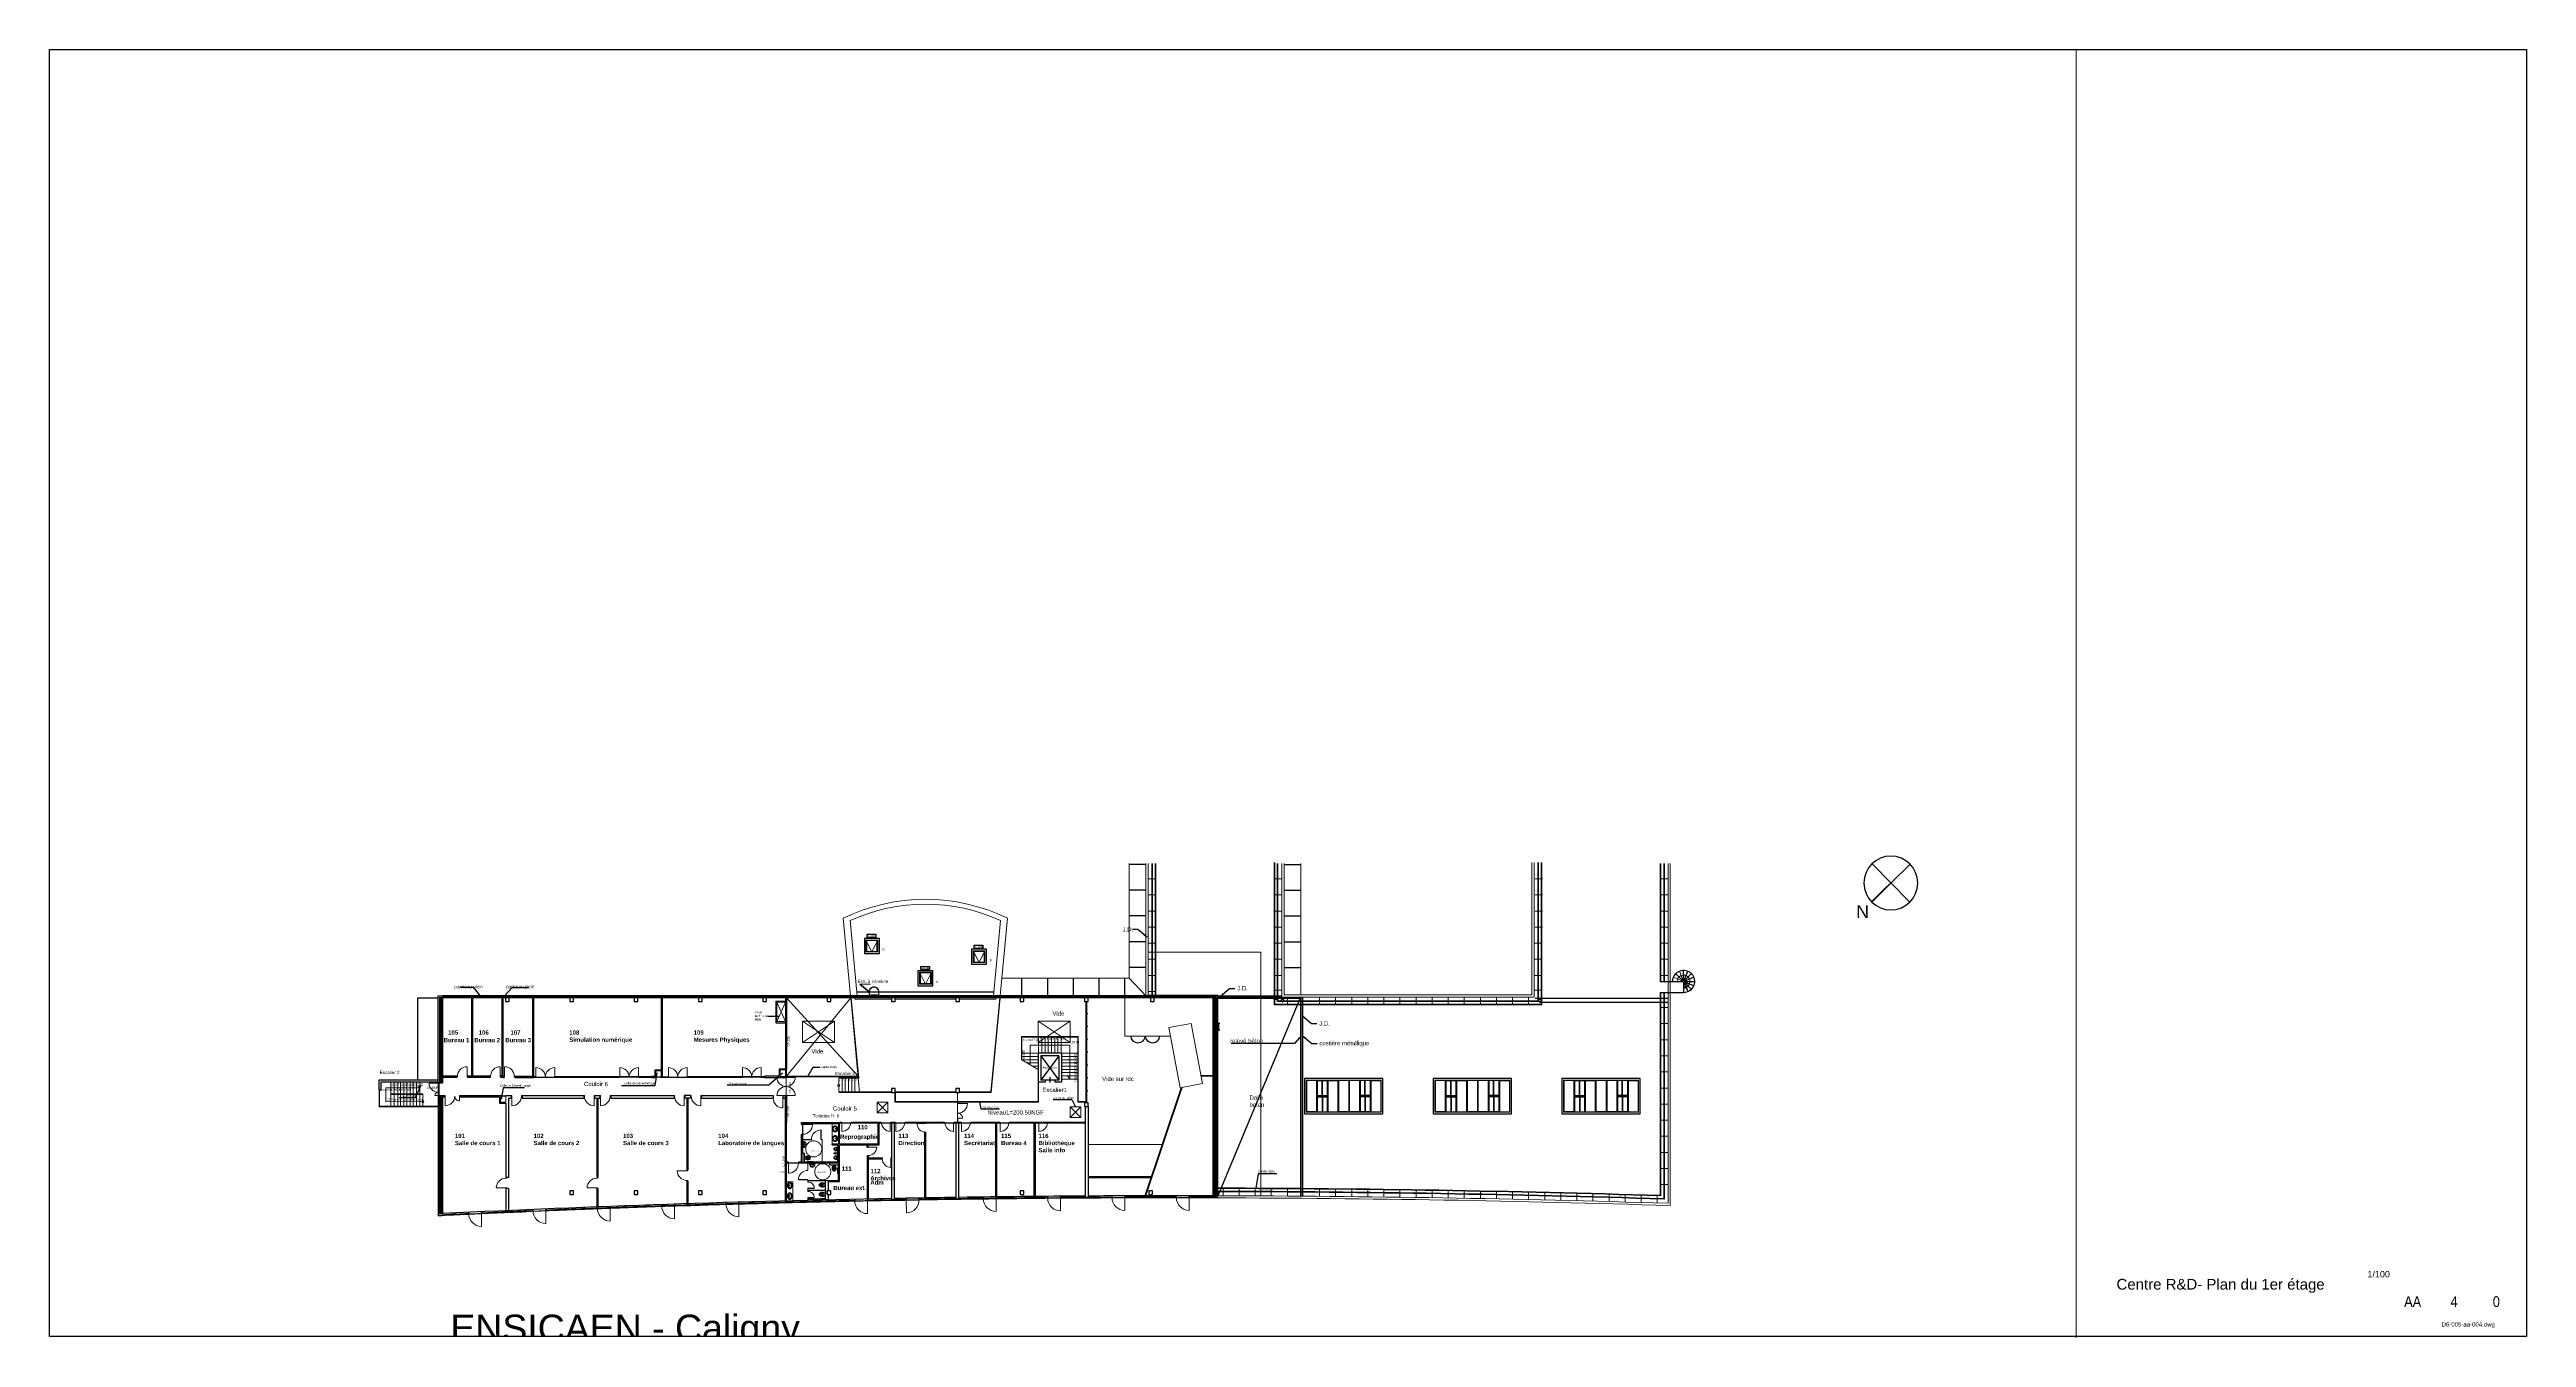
# Paper-space layout '1er etage' of a CAD drawing. Header units: metres. Extents: x 106 to 1261, y 1 to 601.
# The model-space entities are those that its viewports show. They can reach past a viewport. Long polylines and large blocks are cut down to what shows.
import ezdxf
from ezdxf.enums import TextEntityAlignment as Align

# ---------------------------------------------------------------- set-up
doc = ezdxf.new("R2010")
doc.units = ezdxf.units.M
doc.header["$LTSCALE"] = 2
doc.header["$MEASUREMENT"] = 0
for name, pattern in [('Planta_2$0$CACHE', [0.375, 0.25, -0.125]), ('STYLE_06', [2.08328, 1.25, -0.41656, 0.13886, -0.27786]), ('STYLE_12', [0.46875, 0.3125, -0.15625])]:
    doc.linetypes.add(name, pattern=pattern)
for name, color, linetype in [('0.00', 255, 'Continuous'), ('0.01', 8, 'Continuous'), ('0.03ITTEN', 8, 'STYLE_06'), ('0.03M', 254, 'Continuous'), ('15HATCH', 151, 'Continuous'), ('20', 3, 'Continuous'), ('CFD-Tech Plumbing', 7, 'Continuous'), ('Code-finestre', 3, 'Continuous'), ('MOJI', 7, 'Continuous'), ('ST POTEAU', 160, 'Continuous')]:
    doc.layers.add(name, color=color, linetype=linetype)
for name, color, linetype, lineweight in [('0.03', 151, 'Continuous', 5), ('0.03TEN', 8, 'STYLE_12', 5), ('0.10', 92, 'Continuous', 9), ('0.15', 5, 'Continuous', 15), ('0.30', 1, 'Continuous', 30), ('batiment', 7, 'Continuous', 0), ('KIJYUN', 6, 'STYLE_06', 5), ('RdC$0$0.15', 5, 'Continuous', 15), ('slh-aa-cartouche', 7, 'Continuous', 0), ('slh-aa-non visible sur plan fpf', 7, 'Continuous', 0), ('structure-new2', 1, 'Continuous', 0)]:
    doc.layers.add(name, color=color, linetype=linetype, lineweight=lineweight)
doc.layers.add('hojo', color=255, linetype='Continuous', plot=False)
doc.styles.add('arial', font='arial.ttf')
doc.styles.add('Style-Arial', font='arial.ttf')
doc.dimstyles.new('SUMPO 200+', dxfattribs={"dimtxt": 200, "dimasz": 300, "dimexe": 200, "dimexo": 100, "dimgap": 50, "dimtad": 1, "dimlfac": 0.001, "dimzin": 3, "dimdsep": 46, "dimtxsty": 'Style-Arial', "dimblk": 'OBLIQUE', "dimcen": 900, "dimclrd": 256, "dimclre": 256, "dimazin": 3, "dimtfac": 1, "dimtofl": 0, "dimtmove": 1, "dimatfit": 3, "dimldrblk": 'DOTSMALL', "dimfxl": 1, "dimfrac": 2, "dimtzin": 3, "dimlwd": -1, "dimlwe": 0, "dimarcsym": 0})
pattern_1 = [(135, (6e-11, -3e-11), (-67.351921, -67.351921), [])]

# ---------------------------------------------------------------- blocks, each defined once
blk = doc.blocks.new('toilet')
for points in [[(295, 180, 0.0624523), (190, 167, 0.0842396), (114, 133, -0.1603619), (89, 126, 0.0044782), (0, 130), (0, 0), (0, -130, 0.0044782), (89, -126, -0.1603619), (114, -133, 0.0842396), (190, -167, 0.0624523), (295, -180)], [(0, -120), (2, -120, 0.3055698), (7, -116, 0.0578878), (19, -72, 0.0383357), (25, 0, 0.0383357), (19, 72, 0.0578878), (7, 116, 0.3055698), (2, 120), (0, 120)], [(300, 135, 0.0319368), (274, 133, 0.2847931), (208, 80, 0.0835187), (195, 0, 0.0835187), (208, -80, 0.2847931), (274, -133, 0.0319368), (300, -135)], [(300, 125, 0.0319368), (275, 123, 0.2847931), (218, 77, 0.0835187), (205, 0, 0.0835187), (218, -77, 0.2847931), (275, -123, 0.0319368), (300, -125)]]:
    blk.add_lwpolyline(points, format="xyb")
blk.add_lwpolyline([(5, 115), (5, 0), (5, -115)])
blk.add_lwpolyline([(249, 39, 0.3213232), (236, 28, 0.058759), (232, 0, 0.058759), (236, -28, 0.3213234), (249, -39, 0.0622136), (298, -37, 0.2929414), (326, -12, 0.0651895), (328, 0, 0.0651895), (326, 12, 0.2929414), (298, 37, 0.0622136)], format="xyb", close=True)
for centre in [(120, 78), (120, -78)]:
    blk.add_circle(centre, 7.5)
at = {"extrusion": (0, 0, -1)}
blk.add_ellipse((295, 0), major_axis=(-255, 0), ratio=0.7058276, start_param=1.5706465, end_param=3.1412919, dxfattribs=at)
blk.add_ellipse((295, 0), major_axis=(255, 0), ratio=0.7058275, start_param=4.7120545, end_param=6.2825139)
for points, knots in [([(300, 135), (307, 135), (314, 135), (335, 133), (348, 132), (374, 126), (386, 123), (410, 115), (421, 110), (441, 98), (451, 92), (468, 78), (475, 71), (488, 55), (493, 46), (500, 31), (502, 24), (504, 11), (505, 5), (505, 0)], [1.5707963, 1.5707963, 1.5707963, 1.5707963, 1.6757762, 1.6757762, 1.8738843, 1.8738843, 2.0719925, 2.0719925, 2.2701006, 2.2701006, 2.4682088, 2.4682088, 2.666317, 2.666317, 2.8644251, 2.8644251, 3.0224583, 3.0224583, 3.1415927, 3.1415927, 3.1415927, 3.1415927]), ([(300, 125), (307, 125), (314, 125), (334, 123), (347, 122), (373, 116), (386, 113), (409, 104), (420, 99), (438, 88), (445, 84), (458, 73), (464, 67), (475, 56), (479, 50), (486, 37), (489, 31), (493, 18), (494, 11), (495, 3), (495, 2), (495, 0)], [1.5707963, 1.5707963, 1.5707963, 1.5707963, 1.6744282, 1.6744282, 1.8816919, 1.8816919, 2.0889556, 2.0889556, 2.2962193, 2.2962193, 2.4569539, 2.4569539, 2.6188708, 2.6188708, 2.7807878, 2.7807878, 2.9427047, 2.9427047, 3.1046216, 3.1046216, 3.1415927, 3.1415927, 3.1415927, 3.1415927]), ([(300, -125), (307, -125), (314, -125), (334, -123), (347, -122), (373, -116), (386, -113), (409, -104), (420, -99), (438, -88), (445, -84), (458, -73), (464, -67), (475, -56), (479, -50), (486, -37), (489, -31), (493, -18), (494, -11), (495, -3), (495, -2), (495, 0)], [1.5707963, 1.5707963, 1.5707963, 1.5707963, 1.6744282, 1.6744282, 1.8816919, 1.8816919, 2.0889556, 2.0889556, 2.2962193, 2.2962193, 2.4569539, 2.4569539, 2.6188708, 2.6188708, 2.7807878, 2.7807878, 2.9427047, 2.9427047, 3.1046216, 3.1046216, 3.1415927, 3.1415927, 3.1415927, 3.1415927]), ([(300, -135), (307, -135), (314, -135), (335, -133), (348, -132), (374, -126), (386, -123), (410, -115), (421, -110), (441, -98), (451, -92), (468, -78), (475, -71), (488, -55), (493, -46), (500, -31), (502, -24), (504, -11), (505, -5), (505, 0)], [1.5707963, 1.5707963, 1.5707963, 1.5707963, 1.6757762, 1.6757762, 1.8738843, 1.8738843, 2.0719925, 2.0719925, 2.2701006, 2.2701006, 2.4682088, 2.4682088, 2.666317, 2.666317, 2.8644251, 2.8644251, 3.0224583, 3.0224583, 3.1415927, 3.1415927, 3.1415927, 3.1415927])]:
    blk.add_open_spline(points, degree=3, knots=knots)
blk = doc.blocks.new('洗面台')
for p, q in [((-12, -128), (-12, -240)), ((-4, -132), (-4, -184)), ((-3, -68), (-3, -92)), ((-3, -68), (3, -68)), ((3, -92), (3, -68)), ((4, -184), (4, -132)), ((12, -240), (12, -128))]:
    blk.add_line(p, q)
for points in [[(-3, -70, 0), (-17, -70, 0), (-31, -71, 0), (-44, -73, 0), (-58, -75, 0), (-71, -77, 0), (-85, -80, 0), (-98, -84, 0), (-111, -88, 0), (-123, -92, 0), (-135, -97, 0), (-147, -103, 0), (-159, -109, 0), (-170, -115, 0), (-181, -122, 0), (-191, -129, 0), (-201, -136, 0), (-211, -144, 0), (-220, -153, 0), (-228, -161, 0), (-236, -170, 0), (-243, -179, 0), (-250, -189, 0), (-256, -199, 0), (-262, -209, 0), (-267, -219, 0), (-271, -229, 0), (-274, -240, 0), (-277, -250, 0), (-280, -261, 0), (-281, -272, 0), (-282, -283, 0), (-282, -294, 0), (-282, -305, 0), (-281, -315, 0), (-279, -326, 0), (-277, -337, 0), (-274, -348, 0), (-270, -358, 0), (-266, -368, 0), (-261, -378, 0), (-255, -388, 0), (-249, -398, 0), (-242, -408, 0), (-234, -417, 0), (-226, -426, 0), (-218, -434, 0), (-209, -442, 0), (-199, -450, 0), (-189, -458, 0), (-179, -465, 0), (-168, -472, 0), (-156, -478, 0), (-145, -484, 0), (-133, -489, 0), (-120, -494, 0), (-108, -498, 0), (-95, -502, 0), (-82, -505, 0), (-68, -508, 0), (-55, -511, 0), (-41, -513, 0), (-28, -514, 0), (-14, -515, 0), (0, -515, 0), (14, -515, 0), (28, -514, 0), (41, -513, 0), (55, -511, 0), (68, -508, 0), (82, -505, 0), (95, -502, 0), (108, -498, 0), (120, -494, 0), (133, -489, 0), (145, -484, 0), (156, -478, 0), (168, -472, 0), (179, -465, 0), (189, -458, 0), (199, -450, 0), (209, -442, 0), (218, -434, 0), (226, -426, 0), (234, -417, 0), (242, -408, 0), (249, -398, 0), (255, -388, 0), (261, -378, 0), (266, -368, 0), (270, -358, 0), (274, -348, 0), (277, -337, 0), (279, -326, 0), (281, -315, 0), (282, -305, 0), (283, -294, 0), (282, -283, 0), (281, -272, 0), (280, -261, 0), (277, -250, 0), (274, -240, 0), (271, -229, 0), (267, -219, 0), (262, -209, 0), (256, -199, 0), (250, -189, 0), (243, -179, 0), (236, -170, 0), (228, -161, 0), (220, -153, 0), (211, -144, 0), (201, -136, 0), (191, -129, 0), (181, -122, 0), (170, -115, 0), (159, -109, 0), (147, -103, 0), (135, -97, 0), (123, -92, 0), (111, -88, 0), (98, -84, 0), (85, -80, 0), (71, -77, 0), (58, -75, 0), (44, -73, 0), (31, -71, 0), (17, -70, 0), (3, -70, 0)], [(-12, -150, 0), (-15, -150, 0), (-18, -150, 0), (-21, -151, 0), (-24, -151, 0), (-26, -151, 0), (-29, -151, 0), (-32, -151, 0), (-35, -152, 0), (-37, -152, 0), (-40, -152, 0), (-43, -152, 0), (-46, -153, 0), (-48, -153, 0), (-51, -153, 0), (-54, -154, 0), (-57, -154, 0), (-59, -155, 0), (-62, -155, 0), (-65, -155, 0), (-67, -156, 0), (-70, -156, 0), (-73, -157, 0), (-75, -158, 0), (-78, -158, 0), (-80, -159, 0), (-83, -159, 0), (-86, -160, 0), (-88, -160, 0), (-91, -161, 0), (-93, -162, 0), (-96, -162, 0), (-99, -163, 0), (-101, -164, 0), (-104, -165, 0), (-106, -165, 0), (-109, -166, 0), (-111, -167, 0), (-113, -168, 0), (-116, -169, 0), (-118, -169, 0), (-121, -170, 0), (-123, -171, 0), (-125, -172, 0), (-128, -173, 0), (-130, -174, 0), (-132, -175, 0), (-135, -176, 0), (-137, -177, 0), (-139, -178, 0), (-141, -179, 0), (-144, -180, 0), (-146, -181, 0), (-148, -182, 0), (-150, -183, 0), (-152, -184, 0), (-154, -185, 0), (-157, -186, 0), (-159, -187, 0), (-161, -189, 0), (-163, -190, 0), (-165, -191, 0), (-167, -192, 0), (-169, -193, 0), (-171, -194, 0), (-172, -196, 0), (-174, -197, 0), (-176, -198, 0), (-178, -199, 0), (-180, -201, 0), (-182, -202, 0), (-183, -203, 0), (-185, -205, 0), (-187, -206, 0), (-188, -207, 0), (-190, -209, 0), (-192, -210, 0), (-193, -211, 0), (-195, -213, 0), (-196, -214, 0), (-198, -216, 0), (-199, -217, 0), (-201, -219, 0), (-202, -220, 0), (-204, -221, 0), (-205, -223, 0), (-206, -224, 0), (-208, -226, 0), (-209, -227, 0), (-210, -229, 0), (-212, -230, 0), (-213, -232, 0), (-214, -234, 0), (-215, -235, 0), (-216, -237, 0), (-217, -238, 0), (-218, -240, 0), (-219, -241, 0), (-220, -243, 0), (-221, -244, 0), (-222, -246, 0), (-223, -248, 0), (-224, -249, 0), (-225, -251, 0), (-226, -253, 0), (-226, -254, 0), (-227, -256, 0), (-228, -257, 0), (-228, -259, 0), (-229, -261, 0), (-230, -262, 0), (-230, -264, 0), (-231, -266, 0), (-231, -267, 0), (-232, -269, 0), (-232, -271, 0), (-233, -272, 0), (-233, -274, 0), (-233, -276, 0), (-234, -277, 0), (-234, -279, 0), (-234, -281, 0), (-234, -282, 0), (-235, -284, 0), (-235, -286, 0), (-235, -287, 0), (-235, -289, 0), (-235, -291, 0), (-235, -293, 0)], [(-235, -293, 0), (-235, -297, 0), (-235, -301, 0), (-234, -306, 0), (-234, -310, 0), (-233, -314, 0), (-232, -319, 0), (-232, -323, 0), (-230, -327, 0), (-229, -331, 0), (-228, -336, 0), (-226, -340, 0), (-225, -344, 0), (-223, -348, 0), (-221, -352, 0), (-219, -356, 0), (-217, -360, 0), (-215, -364, 0), (-212, -368, 0), (-210, -372, 0), (-207, -376, 0), (-204, -380, 0), (-202, -384, 0), (-199, -387, 0), (-195, -391, 0), (-192, -395, 0), (-189, -398, 0), (-185, -402, 0), (-182, -405, 0), (-178, -408, 0), (-174, -412, 0), (-170, -415, 0), (-166, -418, 0), (-162, -421, 0), (-158, -424, 0), (-153, -427, 0), (-149, -430, 0), (-145, -432, 0), (-140, -435, 0), (-135, -438, 0), (-131, -440, 0), (-126, -442, 0), (-121, -445, 0), (-116, -447, 0), (-111, -449, 0), (-106, -451, 0), (-100, -453, 0), (-95, -455, 0), (-90, -456, 0), (-85, -458, 0), (-79, -460, 0), (-74, -461, 0), (-68, -462, 0), (-63, -464, 0), (-57, -465, 0), (-51, -466, 0), (-46, -467, 0), (-40, -467, 0), (-34, -468, 0), (-29, -469, 0), (-23, -469, 0), (-17, -470, 0), (-12, -470, 0), (-6, -470, 0), (0, -470, 0), (6, -470, 0), (12, -470, 0), (17, -470, 0), (23, -469, 0), (29, -469, 0), (34, -468, 0), (40, -467, 0), (46, -467, 0), (51, -466, 0), (57, -465, 0), (63, -464, 0), (68, -462, 0), (74, -461, 0), (79, -460, 0), (85, -458, 0), (90, -456, 0), (95, -455, 0), (100, -453, 0), (106, -451, 0), (111, -449, 0), (116, -447, 0), (121, -445, 0), (126, -442, 0), (131, -440, 0), (135, -438, 0), (140, -435, 0), (145, -432, 0), (149, -430, 0), (153, -427, 0), (158, -424, 0), (162, -421, 0), (166, -418, 0), (170, -415, 0), (174, -412, 0), (178, -408, 0), (182, -405, 0), (185, -402, 0), (189, -398, 0), (192, -395, 0), (195, -391, 0), (199, -387, 0), (202, -384, 0), (204, -380, 0), (207, -376, 0), (210, -372, 0), (212, -368, 0), (215, -364, 0), (217, -360, 0), (219, -356, 0), (221, -352, 0), (223, -348, 0), (225, -344, 0), (226, -340, 0), (228, -336, 0), (229, -331, 0), (230, -327, 0), (232, -323, 0), (232, -319, 0), (233, -314, 0), (234, -310, 0), (234, -306, 0), (235, -301, 0), (235, -297, 0), (235, -293, 0)], [(-12, -456, 0), (-12, -456, 0), (-12, -456, 0), (-12, -457, 0), (-12, -457, 0), (-12, -457, 0), (-12, -458, 0), (-12, -458, 0), (-12, -458, 0), (-11, -459, 0), (-11, -459, 0), (-11, -459, 0), (-10, -460, 0), (-10, -460, 0), (-10, -460, 0), (-9, -460, 0), (-9, -461, 0), (-8, -461, 0), (-8, -461, 0), (-7, -461, 0), (-7, -462, 0), (-6, -462, 0), (-6, -462, 0), (-5, -462, 0), (-5, -462, 0), (-4, -462, 0), (-4, -462, 0), (-3, -463, 0), (-2, -463, 0), (-2, -463, 0), (-1, -463, 0), (-1, -463, 0), (0, -463, 0), (1, -463, 0), (1, -463, 0), (2, -463, 0), (2, -463, 0), (3, -463, 0), (4, -462, 0), (4, -462, 0), (5, -462, 0), (5, -462, 0), (6, -462, 0), (6, -462, 0), (7, -462, 0), (7, -461, 0), (8, -461, 0), (8, -461, 0), (9, -461, 0), (9, -460, 0), (10, -460, 0), (10, -460, 0), (10, -460, 0), (11, -459, 0), (11, -459, 0), (11, -459, 0), (12, -458, 0), (12, -458, 0), (12, -458, 0), (12, -457, 0), (12, -457, 0), (12, -457, 0), (12, -456, 0), (12, -456, 0), (12, -456, 0), (12, -455, 0), (12, -455, 0), (12, -454, 0), (12, -454, 0), (12, -454, 0), (12, -453, 0), (12, -453, 0), (12, -453, 0), (11, -452, 0), (11, -452, 0), (11, -452, 0), (10, -451, 0), (10, -451, 0), (10, -451, 0), (9, -451, 0), (9, -450, 0), (8, -450, 0), (8, -450, 0), (7, -450, 0), (7, -449, 0), (6, -449, 0), (6, -449, 0), (5, -449, 0), (5, -449, 0), (4, -449, 0), (4, -449, 0), (3, -448, 0), (2, -448, 0), (2, -448, 0), (1, -448, 0), (1, -448, 0), (0, -448, 0), (-1, -448, 0), (-1, -448, 0), (-2, -448, 0), (-2, -448, 0), (-3, -448, 0), (-4, -449, 0), (-4, -449, 0), (-5, -449, 0), (-5, -449, 0), (-6, -449, 0), (-6, -449, 0), (-7, -449, 0), (-7, -450, 0), (-8, -450, 0), (-8, -450, 0), (-9, -450, 0), (-9, -451, 0), (-10, -451, 0), (-10, -451, 0), (-10, -451, 0), (-11, -452, 0), (-11, -452, 0), (-11, -452, 0), (-12, -453, 0), (-12, -453, 0), (-12, -453, 0), (-12, -454, 0), (-12, -454, 0), (-12, -454, 0), (-12, -455, 0), (-12, -455, 0), (-12, -456, 0)], [(235, -293, 0), (235, -291, 0), (235, -289, 0), (235, -287, 0), (235, -286, 0), (235, -284, 0), (234, -282, 0), (234, -281, 0), (234, -279, 0), (234, -277, 0), (233, -276, 0), (233, -274, 0), (233, -272, 0), (232, -271, 0), (232, -269, 0), (231, -267, 0), (231, -266, 0), (230, -264, 0), (230, -262, 0), (229, -261, 0), (228, -259, 0), (228, -257, 0), (227, -256, 0), (226, -254, 0), (226, -253, 0), (225, -251, 0), (224, -249, 0), (223, -248, 0), (222, -246, 0), (221, -244, 0), (220, -243, 0), (219, -241, 0), (218, -240, 0), (217, -238, 0), (216, -237, 0), (215, -235, 0), (214, -234, 0), (213, -232, 0), (212, -230, 0), (210, -229, 0), (209, -227, 0), (208, -226, 0), (206, -224, 0), (205, -223, 0), (204, -221, 0), (202, -220, 0), (201, -219, 0), (199, -217, 0), (198, -216, 0), (196, -214, 0), (195, -213, 0), (193, -211, 0), (192, -210, 0), (190, -209, 0), (188, -207, 0), (187, -206, 0), (185, -205, 0), (183, -203, 0), (182, -202, 0), (180, -201, 0), (178, -199, 0), (176, -198, 0), (174, -197, 0), (172, -196, 0), (171, -194, 0), (169, -193, 0), (167, -192, 0), (165, -191, 0), (163, -190, 0), (161, -189, 0), (159, -187, 0), (157, -186, 0), (154, -185, 0), (152, -184, 0), (150, -183, 0), (148, -182, 0), (146, -181, 0), (144, -180, 0), (141, -179, 0), (139, -178, 0), (137, -177, 0), (135, -176, 0), (132, -175, 0), (130, -174, 0), (128, -173, 0), (125, -172, 0), (123, -171, 0), (121, -170, 0), (118, -169, 0), (116, -169, 0), (113, -168, 0), (111, -167, 0), (109, -166, 0), (106, -165, 0), (104, -165, 0), (101, -164, 0), (99, -163, 0), (96, -162, 0), (93, -162, 0), (91, -161, 0), (88, -160, 0), (86, -160, 0), (83, -159, 0), (80, -159, 0), (78, -158, 0), (75, -158, 0), (73, -157, 0), (70, -156, 0), (67, -156, 0), (65, -155, 0), (62, -155, 0), (59, -155, 0), (57, -154, 0), (54, -154, 0), (51, -153, 0), (48, -153, 0), (46, -153, 0), (43, -152, 0), (40, -152, 0), (37, -152, 0), (35, -152, 0), (32, -151, 0), (29, -151, 0), (26, -151, 0), (24, -151, 0), (21, -151, 0), (18, -150, 0), (15, -150, 0), (12, -150, 0)]]:
    blk.add_polyline3d(points)
for centre, radius, start, end in [((0, -230), 31.5, 113.37987, 66.62013), ((0, -112), 27.5, 96.26291, 242.96431), ((0, -230), 23.5, 122.13493, 57.86507), ((0, -112), 20.5, 0, 180), ((0, -112), 20.5, 180, 0), ((0, -256), 24.8, 59.71071, 120.28929), ((0, -262), 24.8, 59.71071, 120.28929), ((0, -219), 24.8, 239.71071, 300.28929), ((-4, -126), 1.7, 0, 180), ((-4, -126), 1.7, 180, 0), ((0, -144), 40, 264.26083, 275.73917), ((4, -126), 1.7, 0, 180), ((4, -126), 1.7, 180, 0), ((0, -112), 27.5, 297.03569, 83.73709), ((115, -293), 120, 0, 2.00702)]:
    blk.add_arc(centre, radius, start, end)
blk = doc.blocks.new('_DOTSMALL')
at = {"color": 0, "linetype": 'ByBlock', "const_width": 0.5}
blk.add_lwpolyline([(-0.0625, 0, 1), (0.0625, 0, 1)], format="xyb", close=True, dxfattribs=at)
blk = doc.blocks.new('_Oblique')
at = {"color": 0, "linetype": 'ByBlock', "lineweight": -2}
blk.add_line((0.5, 0.5), (-0.5, -0.5), dxfattribs=at)
blk = doc.blocks.new('*U775')
at = {"layer": 'structure-new2'}
for p, q in [((-459, 416), (-459, 43)), ((-459, 416), (459, 416)), ((-427, 416), (-427, 43)), ((-288, 416), (-288, 331)), ((-288, 331), (288, 331)), ((-267, 416), (-267, 363)), ((-267, 363), (267, 363)), ((267, 416), (267, 363)), ((288, 416), (288, 331)), ((427, 416), (427, 43)), ((459, 416), (459, 43))]:
    blk.add_line(p, q, dxfattribs=at)
at = {"layer": 'structure-new2', "extrusion": (0, 0, -1)}
for radius in [459, 427]:
    blk.add_arc((0, 43), radius, 179.99869, 359.99869, dxfattribs=at)
blk = doc.blocks.new('*U776')
at = {"layer": '0.03', "flags": 128}
blk.add_lwpolyline([(-450, 450), (-450, -450)], dxfattribs=at)
blk.add_lwpolyline([(-450, -450, 0.4142136), (450, 450)], format="xyb", dxfattribs=at)

msp = doc.modelspace()

# ---------------------------------------------------------------- hatches: boundary and pattern name
at = {"layer": '0.00'}
h = msp.add_hatch(dxfattribs=at)
h.set_pattern_fill('ANSI31', color=256, scale=20, style=0)
h.set_pattern_definition([(45, (286354.89, 375034.504), (-44.90128, 44.90128), [])])
h.paths.add_polyline_path([(420244, 324859), (420104, 324859), (420104, 324759), (420244, 324759)])
at = {"layer": '0.01', "lineweight": 53}
h = msp.add_hatch(dxfattribs=at)
h.set_pattern_fill('ANSI31', color=256, style=0)
h.set_pattern_definition(pattern_1)
h.paths.add_polyline_path([(388004, 332239), (387754, 332239), (387754, 340184), (388004, 340184)])
h = msp.add_hatch(dxfattribs=at)
h.set_pattern_fill('ANSI31', color=256, style=0)
h.set_pattern_definition(pattern_1)
h.paths.add_polyline_path([(460130, 321656), (459880, 321656), (459879, 340209), (460129, 340209)])
h = msp.add_hatch(dxfattribs=at)
h.set_pattern_fill('ANSI31', color=256, style=0)
h.set_pattern_definition(pattern_1)
h.paths.add_polyline_path([(388004, 320057), (387754, 320045), (387754, 331039), (388004, 331039)])
at = {"layer": '0.03'}
h = msp.add_hatch(dxfattribs=at)
h.set_pattern_fill('ANSI31', color=256, scale=30, style=0)
h.set_pattern_definition([(45, (-2200, -915.9), (-67.351921, 67.351921), [])])
h.paths.add_polyline_path([(420004, 332759), (420104, 332759), (420104, 340279), (420004, 340279)])
at = {"layer": 'MOJI'}
h = msp.add_hatch(color=256, dxfattribs=at)
h.paths.add_polyline_path([(453724, 345822), (453451, 346052), (453392, 345982)])
h.paths.add_polyline_path([(453510, 346122), (453451, 346052), (453724, 345822)])
at = {"layer": 'MOJI', "extrusion": (0, 0, -1)}
h = msp.add_hatch(color=256, dxfattribs=at)
h.paths.add_polyline_path([(-460567, 340339), (-460840, 340569), (-460781, 340639)])
h.paths.add_polyline_path([(-460567, 340339), (-460899, 340499), (-460840, 340569)])
at = {"layer": 'MOJI'}
h = msp.add_hatch(color=256, dxfattribs=at)
h.paths.add_polyline_path([(468204, 338485), (468477, 338256), (468535, 338325)])
h.paths.add_polyline_path([(468418, 338186), (468477, 338256), (468204, 338485)])
at = {"layer": 'MOJI', "extrusion": (0, 0, -1)}
h = msp.add_hatch(color=256, dxfattribs=at)
h.paths.add_polyline_path([(-467935, 336319), (-468149, 336619), (-467876, 336389)])
h.paths.add_polyline_path([(-467876, 336389), (-468149, 336619), (-467817, 336459)])
at = {"layer": 'MOJI'}
h = msp.add_hatch(color=256, dxfattribs=at)
h.paths.add_polyline_path([(468448, 336339), (468233, 336639), (468506, 336409)])
h.paths.add_polyline_path([(468506, 336409), (468233, 336639), (468565, 336479)])

# ---------------------------------------------------------------- linework, layer by layer
at = {"flags": 128}
msp.add_lwpolyline([(523089, 353394, 1), (523089, 348379, 1)], format="xyb", close=True, dxfattribs=at)
for points in [[(524877, 352645), (521302, 349128)], [(524848, 349099), (521331, 352674)]]:
    msp.add_lwpolyline(points, dxfattribs=at)
at = {"ltscale": 0.1, "flags": 128}
msp.add_lwpolyline([(523089, 350887, 150, 150, 0), (521302, 349128, 0, 0, 0)], format="xyseb", dxfattribs=at)
at = {"layer": '0.00', "flags": 128}
for points in [[(421594, 328384), (421604, 328394)], [(421224, 324820), (421263, 324859)], [(423886, 322184), (423979, 322277)], [(423976, 322184), (423979, 322187)]]:
    msp.add_lwpolyline(points, dxfattribs=at)
at = {"layer": '0.01'}
for p, q in [((459879, 340374), (388004, 340374)), ((459879, 340364), (388004, 340364)), ((459879, 340184), (388004, 340184)), ((396679, 332822), (396554, 332822)), ((396679, 332762), (396554, 332762)), ((409029, 332759), (408554, 332759)), ((448229, 323509), (454129, 323509)), ((448249, 323409), (454095, 323409))]:
    msp.add_line(p, q, dxfattribs=at)
at = {"layer": '0.01', "lineweight": 30}
for p, q in [((468029, 340249), (460632, 322455)), ((460482, 322095), (460329, 321725)), ((460607, 322395), (460495, 322125))]:
    msp.add_line(p, q, dxfattribs=at)
at = {"layer": '0.01', "flags": 128}
for points in [[(454184, 340374), (454184, 352690)], [(454214, 340374), (454214, 352690)], [(465894, 339849), (465894, 352690)], [(465924, 339879), (465924, 352690)], [(490184, 339879), (490184, 352800)], [(490214, 339849), (490214, 352800)], [(501904, 352690), (501904, 341709)], [(501934, 352690), (501934, 341709)], [(390428, 340364), (388080, 340364)], [(389228, 340304), (388080, 340304)], [(390428, 340304), (389280, 340304)], [(392828, 340364), (391680, 340364)], [(392828, 340304), (391680, 340304)], [(425254, 340364), (394080, 340364)], [(395228, 340304), (394080, 340304)], [(396428, 340304), (395280, 340304)], [(397628, 340304), (396480, 340304)], [(398828, 340304), (397680, 340304)], [(400028, 340304), (398880, 340304)], [(401228, 340304), (400080, 340304)], [(402428, 340304), (401280, 340304)], [(403628, 340304), (402480, 340304)], [(404828, 340304), (403680, 340304)], [(406028, 340304), (404880, 340304)], [(407228, 340304), (406080, 340304)], [(408428, 340304), (407280, 340304)], [(409628, 340304), (408480, 340304)], [(410828, 340304), (409680, 340304)], [(412028, 340304), (410880, 340304)], [(413228, 340304), (412080, 340304)], [(414428, 340304), (413280, 340304)], [(415628, 340304), (414480, 340304)], [(416828, 340304), (415680, 340304)], [(418028, 340304), (416880, 340304)], [(419228, 340304), (418080, 340304)], [(420428, 340304), (419280, 340304)], [(421628, 340304), (420480, 340304)], [(422828, 340304), (421680, 340304)], [(424028, 340304), (422880, 340304)], [(425228, 340304), (424080, 340304)], [(426428, 340304), (425280, 340304)], [(426480, 340304), (427628, 340304)], [(439441, 340704), (426665, 340704)], [(428828, 340304), (427680, 340304)], [(428880, 340304), (430028, 340304)], [(431228, 340304), (430080, 340304)], [(431280, 340304), (432428, 340304)], [(433628, 340304), (432480, 340304)], [(433680, 340304), (434828, 340304)], [(436028, 340304), (434880, 340304)], [(436080, 340304), (437228, 340304)], [(438428, 340304), (437280, 340304)], [(438480, 340304), (439628, 340304)], [(440828, 340304), (439680, 340304)], [(442028, 340304), (440880, 340304)], [(443228, 340304), (442080, 340304)], [(444428, 340304), (443280, 340304)], [(445628, 340304), (444480, 340304)], [(446828, 340304), (445680, 340304)], [(448028, 340304), (446880, 340304)], [(448024, 339834), (448024, 338735)], [(449228, 340304), (448080, 340304)], [(448084, 339834), (448084, 338735)], [(450428, 340304), (449280, 340304)], [(451628, 340304), (450480, 340304)], [(452828, 340304), (451680, 340304)], [(454028, 340304), (452880, 340304)], [(455228, 340304), (454080, 340304)], [(456428, 340304), (455280, 340304)], [(457628, 340304), (456480, 340304)], [(458828, 340304), (457680, 340304)], [(459879, 340304), (458880, 340304)], [(465564, 340139), (460329, 340139)], [(465894, 340139), (465624, 340139)], [(490214, 339849), (465894, 339849)], [(468029, 340139), (465924, 340139)], [(490184, 339879), (465924, 339879)], [(489924, 340139), (502304, 340139)], [(502304, 339739), (490324, 339739)], [(501904, 340659), (501904, 321428)], [(501934, 340659), (501934, 321397)], [(448024, 338683), (448024, 337535)], [(448024, 337483), (448024, 336335)], [(448084, 338683), (448084, 337535)], [(448084, 337483), (448084, 336335)], [(448024, 336283), (448024, 335135)], [(448024, 335083), (448024, 333935)], [(448084, 336283), (448084, 335135)], [(448084, 335083), (448084, 333935)], [(398489, 332762), (396729, 332762)], [(399689, 332822), (398539, 332822)], [(399689, 332762), (398539, 332762)], [(400889, 332822), (399739, 332822)], [(400889, 332762), (399739, 332762)], [(402089, 332822), (400939, 332822)], [(402089, 332762), (400939, 332762)], [(403289, 332822), (402139, 332822)], [(403289, 332762), (402139, 332762)], [(404489, 332822), (403339, 332822)], [(404489, 332762), (403339, 332762)], [(406299, 332819), (404539, 332819)], [(407499, 332822), (406349, 332822)], [(407499, 332762), (406349, 332762)], [(408554, 332823), (409029, 332823)], [(410829, 332763), (409079, 332763)], [(412029, 332823), (410879, 332823)], [(412029, 332763), (410879, 332763)], [(413229, 332823), (412079, 332823)], [(413229, 332763), (412079, 332763)], [(414429, 332823), (413279, 332823)], [(414429, 332763), (413279, 332763)], [(415629, 332823), (414479, 332823)], [(415629, 332763), (414479, 332763)], [(415929, 332823), (415679, 332823)], [(415929, 332763), (415679, 332763)], [(415929, 332823), (415904, 332823)], [(415929, 332763), (415904, 332763)], [(417729, 332823), (415979, 332823)], [(418029, 332823), (417779, 332823)], [(418029, 332763), (417779, 332763)], [(419204, 332759), (420054, 332759)], [(419954, 332819), (419554, 332819)], [(419954, 332769), (419554, 332769)], [(420904, 332759), (420054, 332759)], [(420104, 332859), (426776, 332859)], [(448024, 333883), (448024, 332735)], [(448024, 332683), (448024, 331535)], [(448084, 333883), (448084, 332735)], [(448084, 332683), (448084, 331535)], [(387604, 332209), (387604, 331069)], [(387604, 331969), (387604, 331069)], [(387664, 332209), (387664, 331069)], [(448024, 331483), (448024, 330384)], [(448084, 331483), (448084, 330384)], [(468584, 332459), (468584, 329559)], [(469524, 332459), (468584, 332459)], [(469524, 332459), (469524, 329559)], [(469554, 332509), (469554, 329509)], [(469554, 331009), (470554, 331009)], [(469584, 332459), (469584, 331059)], [(469584, 332459), (470524, 332459)], [(469584, 331059), (470524, 331059)], [(469584, 330959), (470524, 330959)], [(469584, 330959), (469584, 329559)], [(470039, 331059), (470039, 332459)], [(470039, 330959), (470039, 329559)], [(470069, 331059), (470069, 332459)], [(470069, 330959), (470069, 329559)], [(470524, 332459), (470524, 331059)], [(470524, 330959), (470524, 329559)], [(470554, 332509), (470554, 329509)], [(470584, 332459), (470584, 329559)], [(470584, 332459), (471524, 332459)], [(471524, 332459), (471524, 329559)], [(471554, 332509), (471554, 329509)], [(472524, 332459), (471584, 332459)], [(471584, 332459), (471584, 329559)], [(472524, 332459), (472524, 329559)], [(472554, 332509), (472554, 329509)], [(472584, 332459), (472584, 329559)], [(473524, 332459), (472584, 332459)], [(473524, 332459), (473524, 329559)], [(473554, 332509), (473554, 329509)], [(474554, 331009), (473554, 331009)], [(473584, 332459), (473584, 331059)], [(474524, 332459), (473584, 332459)], [(474524, 331059), (473584, 331059)], [(474524, 330959), (473584, 330959)], [(473584, 330959), (473584, 329559)], [(474039, 331059), (474039, 332459)], [(474039, 330959), (474039, 329559)], [(474069, 331059), (474069, 332459)], [(474069, 330959), (474069, 329559)], [(474524, 332459), (474524, 331059)], [(474524, 330959), (474524, 329559)], [(474554, 332509), (474554, 329509)], [(474584, 332459), (475524, 332459)], [(474584, 332459), (474584, 329559)], [(475524, 332459), (475524, 329559)], [(480584, 332459), (480584, 329559)], [(481524, 332459), (480584, 332459)], [(481524, 332459), (481524, 329559)], [(481554, 332509), (481554, 329509)], [(481554, 331009), (482554, 331009)], [(481584, 332459), (481584, 331059)], [(481584, 332459), (482524, 332459)], [(481584, 331059), (482524, 331059)], [(481584, 330959), (482524, 330959)], [(481584, 330959), (481584, 329559)], [(482039, 331059), (482039, 332459)], [(482039, 330959), (482039, 329559)], [(482069, 331059), (482069, 332459)], [(482069, 330959), (482069, 329559)], [(482524, 332459), (482524, 331059)], [(482524, 330959), (482524, 329559)], [(482554, 332509), (482554, 329509)], [(482584, 332459), (482584, 329559)], [(482584, 332459), (483524, 332459)], [(483524, 332459), (483524, 329559)], [(483554, 332509), (483554, 329509)], [(484524, 332459), (483584, 332459)], [(483584, 332459), (483584, 329559)], [(484524, 332459), (484524, 329559)], [(484554, 332509), (484554, 329509)], [(484584, 332459), (484584, 329559)], [(485524, 332459), (484584, 332459)], [(485524, 332459), (485524, 329559)], [(485554, 332509), (485554, 329509)], [(486554, 331009), (485554, 331009)], [(485584, 332459), (485584, 331059)], [(486524, 332459), (485584, 332459)], [(486524, 331059), (485584, 331059)], [(486524, 330959), (485584, 330959)], [(485584, 330959), (485584, 329559)], [(486039, 331059), (486039, 332459)], [(486039, 330959), (486039, 329559)], [(486069, 331059), (486069, 332459)], [(486069, 330959), (486069, 329559)], [(486524, 332459), (486524, 331059)], [(486524, 330959), (486524, 329559)], [(486554, 332509), (486554, 329509)], [(486584, 332459), (486584, 329559)], [(486584, 332459), (487524, 332459)], [(487524, 332459), (487524, 329559)], [(493524, 332459), (492584, 332459)], [(492584, 332459), (492584, 329559)], [(493524, 332459), (493524, 329559)], [(493554, 332509), (493554, 329509)], [(493554, 331009), (494554, 331009)], [(493584, 332459), (494524, 332459)], [(493584, 332459), (493584, 331059)], [(493584, 331059), (494524, 331059)], [(493584, 330959), (493584, 329559)], [(493584, 330959), (494524, 330959)], [(494039, 331059), (494039, 332459)], [(494039, 330959), (494039, 329559)], [(494069, 331059), (494069, 332459)], [(494069, 330959), (494069, 329559)], [(494524, 332459), (494524, 331059)], [(494524, 330959), (494524, 329559)], [(494554, 332509), (494554, 329509)], [(494584, 332459), (495524, 332459)], [(494584, 332459), (494584, 329559)], [(495524, 332459), (495524, 329559)], [(495554, 332509), (495554, 329509)], [(495584, 332459), (495584, 329559)], [(496524, 332459), (495584, 332459)], [(496524, 332459), (496524, 329559)], [(496554, 332509), (496554, 329509)], [(497524, 332459), (496584, 332459)], [(496584, 332459), (496584, 329559)], [(497524, 332459), (497524, 329559)], [(497554, 332509), (497554, 329509)], [(498554, 331009), (497554, 331009)], [(498524, 332459), (497584, 332459)], [(497584, 332459), (497584, 331059)], [(498524, 331059), (497584, 331059)], [(497584, 330959), (497584, 329559)], [(498524, 330959), (497584, 330959)], [(498039, 331059), (498039, 332459)], [(498039, 330959), (498039, 329559)], [(498069, 331059), (498069, 332459)], [(498069, 330959), (498069, 329559)], [(498524, 332459), (498524, 331059)], [(498524, 330959), (498524, 329559)], [(498554, 332509), (498554, 329509)], [(498584, 332459), (499524, 332459)], [(498584, 332459), (498584, 329559)], [(499524, 332459), (499524, 329559)], [(425209, 328559), (425084, 328559)], [(425209, 328499), (425104, 328499)], [(426059, 328499), (425259, 328499)], [(426254, 328559), (426129, 328559)], [(426254, 328499), (426129, 328499)], [(427454, 328559), (426304, 328559)], [(427454, 328499), (426304, 328499)], [(428654, 328559), (427504, 328559)], [(428654, 328499), (427504, 328499)], [(428916, 328559), (428704, 328559)], [(428916, 328499), (428704, 328499)], [(429766, 328499), (428966, 328499)], [(430029, 328559), (429816, 328559)], [(430029, 328499), (429816, 328499)], [(430254, 328559), (430079, 328559)], [(430254, 328499), (430079, 328499)], [(431104, 328499), (430304, 328499)], [(430379, 328499), (430341, 328499)], [(431229, 328559), (431154, 328559)], [(431229, 328499), (431154, 328499)], [(432429, 328559), (431279, 328559)], [(432429, 328499), (431279, 328499)], [(433629, 328559), (432479, 328559)], [(433629, 328499), (432479, 328499)], [(434829, 328559), (433679, 328559)], [(434829, 328499), (433679, 328499)], [(435679, 328499), (434879, 328499)], [(436029, 328559), (435729, 328559)], [(436029, 328499), (435729, 328499)], [(436379, 328559), (436079, 328559)], [(436379, 328499), (436079, 328499)], [(437229, 328499), (436429, 328499)], [(438429, 328559), (437279, 328559)], [(438429, 328499), (437279, 328499)], [(439629, 328559), (438479, 328559)], [(439629, 328499), (438479, 328499)], [(439979, 328559), (439679, 328559)], [(439979, 328499), (439679, 328499)], [(440829, 328499), (440029, 328499)], [(442029, 328559), (440879, 328559)], [(442029, 328499), (440879, 328499)], [(443229, 328559), (442079, 328559)], [(443229, 328499), (442079, 328499)], [(443579, 328559), (443279, 328559)], [(443579, 328499), (443279, 328499)], [(444429, 328559), (443629, 328559)], [(444429, 328499), (443629, 328499)], [(445629, 328559), (444479, 328559)], [(445629, 328499), (444479, 328499)], [(446829, 328559), (445679, 328559)], [(446829, 328499), (445679, 328499)], [(447929, 328559), (446879, 328559)], [(447679, 328499), (446879, 328499)], [(447929, 328499), (447729, 328499)], [(469524, 329559), (468584, 329559)], [(469584, 329559), (470524, 329559)], [(470584, 329559), (471524, 329559)], [(472524, 329559), (471584, 329559)], [(473524, 329559), (472584, 329559)], [(474524, 329559), (473584, 329559)], [(474584, 329559), (475524, 329559)], [(481524, 329559), (480584, 329559)], [(481584, 329559), (482524, 329559)], [(482584, 329559), (483524, 329559)], [(484524, 329559), (483584, 329559)], [(485524, 329559), (484584, 329559)], [(486524, 329559), (485584, 329559)], [(486584, 329559), (487524, 329559)], [(493524, 329559), (492584, 329559)], [(493584, 329559), (494524, 329559)], [(494584, 329559), (495524, 329559)], [(496524, 329559), (495584, 329559)], [(497524, 329559), (496584, 329559)], [(498524, 329559), (497584, 329559)], [(498584, 329559), (499524, 329559)], [(397629, 320298), (397629, 320298)]]:
    msp.add_lwpolyline(points, dxfattribs=at)
at = {"layer": '0.01'}
for points in [[(427354, 344309), (428754, 344309), (428754, 345709), (427354, 345709)], [(427554, 344509), (428554, 344509), (428554, 345509), (427554, 345509)], [(437354, 343309), (438754, 343309), (438754, 344709), (437354, 344709)], [(437554, 343509), (438554, 343509), (438554, 344509), (437554, 344509)], [(432354, 341309), (433754, 341309), (433754, 342709), (432354, 342709)], [(432554, 341509), (433554, 341509), (433554, 342509), (432554, 342509)], [(468404, 329359), (475704, 329359), (475704, 332659), (468404, 332659)]]:
    msp.add_lwpolyline(points, close=True, dxfattribs=at)
at = {"layer": '0.01', "flags": 128}
for points in [[(480404, 329359), (487704, 329359), (487704, 332659), (480404, 332659)], [(492404, 329359), (499704, 329359), (499704, 332659), (492404, 332659)]]:
    msp.add_lwpolyline(points, close=True, dxfattribs=at)
for points in [[(429929, 321463, 0.0073077), (388004, 320057)], [(459879, 321526, 0.0072877), (418054, 320999, 0.0072832)], [(419227, 321090, 0.0000257), (419080, 321087)], [(424029, 321159, 0.0008277), (419279, 321042)], [(420428, 321122, 0.0002001), (419279, 321092, 0.0002001)], [(421626, 321152, 0.0001998), (420480, 321123)], [(422828, 321181, 0.0002003), (421678, 321153)], [(423028, 321186, 0.0000258), (422880, 321182)], [(425026, 321232, 0.0003392), (423080, 321187)], [(430029, 321285, 0.0010368), (424079, 321160)], [(425227, 321236, 0.0000258), (425078, 321233)], [(426426, 321262, 0.0002), (425279, 321237)], [(428827, 321311, 0.0001998), (427680, 321288)], [(429027, 321315, 0.0000258), (428879, 321312)], [(431027, 321353, 0.0003394), (429079, 321316)], [(436029, 321385, 0.0010367), (430079, 321285)], [(435929, 321564, 0.0010018), (430179, 321467)], [(431227, 321357, 0.0000258), (431079, 321354)], [(433628, 321398, 0.0002002), (432479, 321379)], [(434827, 321417, 0.0001999), (433680, 321399)], [(435027, 321420, 0.0000258), (434879, 321418)], [(437027, 321449, 0.0003394), (435079, 321421)], [(439654, 321434, 0.0006229), (436079, 321386)], [(447979, 321690, 0.0020556), (436179, 321567)], [(437227, 321452, 0.0000258), (437079, 321450)], [(438428, 321468, 0.0002003), (437279, 321453)], [(439628, 321483, 0.0001999), (438480, 321469)], [(448029, 321511, 0.0014546), (439680, 321434)], [(440827, 321497, 0.0001998), (439680, 321484, 0.0001998)], [(441027, 321500, 0.0000258), (440879, 321498)], [(443028, 321521, 0.0003395), (441079, 321500)], [(443228, 321522, 0.0000258), (443080, 321521)], [(444427, 321533, 0.0001999), (443280, 321523)], [(446828, 321553, 0.0002001), (445679, 321544)], [(447028, 321554, 0.0000258), (446880, 321553)], [(449028, 321567, 0.0003394), (447080, 321554)], [(449254, 321518, 0.0002048), (448079, 321511)], [(459879, 321716, 0.0020295), (448229, 321692, 0.0020295)], [(449228, 321568, 0.0000258), (449080, 321567)], [(450428, 321574, 0.0002), (449280, 321568)], [(459879, 321536, 0.0018466), (449280, 321518, 0.0018466)], [(452828, 321583, 0.0001999), (451680, 321579)], [(453028, 321583, 0.0000258), (452880, 321583)], [(454028, 321586, 0.0001652), (453080, 321584)], [(455028, 321588, 0.0001652), (454080, 321586)], [(455228, 321588, 0.0000258), (455080, 321588)], [(456428, 321589, 0.0002001), (455280, 321588)], [(458827, 321588, 0.0001999), (457680, 321589)], [(459028, 321588, 0.0000258), (458879, 321588)], [(459879, 321586, 0.0001392), (459080, 321588)], [(414454, 320897, 0.0046117), (388004, 319867)], [(389025, 319976, 0.0001781), (388004, 319927, 0.0001781)], [(389027, 319926, 0.0001785), (388004, 319877)], [(389225, 319985, 0.0000259), (389077, 319978)], [(389227, 319935, 0.0000258), (389079, 319928)], [(390425, 320041, 0.0002002), (389277, 319988)], [(390427, 319991, 0.0002002), (389279, 319938)], [(391627, 320047, 0.0002002), (390479, 319994)], [(392825, 320151, 0.0002002), (391677, 320099)], [(394027, 320154, 0.0004095), (391679, 320049)], [(393025, 320160, 0.0000258), (392877, 320153)], [(394025, 320204, 0.0001653), (393077, 320162)], [(395025, 320248, 0.0001654), (394077, 320207)], [(410828, 320794, 0.00292), (394079, 320157)], [(395225, 320256, 0.0000258), (395077, 320250)], [(396425, 320308, 0.0002002), (395277, 320259)], [(398825, 320407, 0.0002002), (397677, 320360)], [(399025, 320415, 0.0000258), (398877, 320409)], [(401025, 320495, 0.0003397), (399077, 320417)], [(401225, 320503, 0.0000258), (401077, 320497)], [(402425, 320549, 0.0002001), (401277, 320505)], [(403625, 320594, 0.0002002), (402477, 320551)], [(404826, 320638, 0.0002001), (403677, 320596)], [(405026, 320646, 0.0000258), (404877, 320640)], [(407026, 320717, 0.0003396), (405077, 320647)], [(407225, 320724, 0.0000258), (407078, 320719)], [(408428, 320765, 0.0002005), (407277, 320725)], [(409628, 320805, 0.0002001), (408480, 320767)], [(410828, 320844, 0.0002001), (409680, 320807)], [(411028, 320851, 0.0000258), (410880, 320846)], [(411028, 320801, 0.0000258), (410880, 320796, 0.0000258)], [(413028, 320914, 0.0003395), (411080, 320852)], [(412029, 320833, 0.0001654), (411080, 320802)], [(413028, 320864, 0.0001654), (412079, 320834)], [(413228, 320920, 0.0000258), (413080, 320915)], [(413228, 320870, 0.0000258), (413080, 320865)], [(414428, 320956, 0.0002001), (413280, 320921, 0.0002001)], [(414428, 320906, 0.0002001), (413280, 320871)], [(415654, 320932, 0.0002089), (414455, 320897)], [(415628, 320991, 0.0002001), (414480, 320957)], [(415628, 320941, 0.0002001), (414480, 320907)], [(416854, 320966, 0.0002091), (415654, 320932)], [(416828, 321025, 0.0002001), (415680, 320992)], [(416828, 320975, 0.0002001), (415680, 320942)], [(418054, 320999, 0.0002091), (416854, 320966)], [(417028, 321031, 0.0000258), (416880, 321027)], [(417028, 320981, 0.0000258), (416880, 320977)], [(418028, 321058, 0.0001652), (417080, 321032, 0.0001652)], [(418028, 321008, 0.0001652), (417080, 320982)], [(419028, 321085, 0.0001652), (418080, 321060)], [(419253, 321041, 0.0002046), (418080, 321010)]]:
    msp.add_lwpolyline(points, format="xyb", dxfattribs=at)
at = {"layer": '0.01'}
for radius, start, end in [(1435570, 88.209677, 89.871285), (1435540, 88.208442, 89.871283)]:
    msp.add_arc((457054, -1113441), radius, start, end, dxfattribs=at)
at = {"layer": '0.03'}
for p, q in [((440067, 347387), (439410, 340374)), ((460329, 340374), (465564, 340374)), ((465624, 340374), (465894, 340374)), ((465924, 340374), (466294, 340374)), ((390304, 333759), (390304, 332859)), ((393401, 333759), (393401, 332859)), ((393801, 333759), (393801, 332859)), ((396679, 332792), (396554, 332792)), ((409029, 332793), (408554, 332793)), ((382093, 330019), (382092, 331589)), ((382143, 330078), (382142, 331589)), ((382728, 331786), (385892, 331786)), ((382728, 330495), (382728, 331786)), ((384092, 330496), (382728, 330495)), ((383192, 331239), (384092, 331239)), ((383192, 331179), (384092, 331179)), ((383844, 330019), (383844, 332339)), ((384092, 331179), (386192, 331179)), ((386192, 330495), (384092, 330496)), ((385892, 331786), (385733, 331937)), ((385892, 332339), (385892, 331239)), ((385892, 331179), (385892, 330079)), ((436054, 331359), (436054, 328563)), ((436079, 330459), (436079, 330364)), ((387604, 330019), (382093, 330019)), ((382143, 330079), (387604, 330079)), ((436079, 328914), (436079, 328563))]:
    msp.add_line(p, q, dxfattribs=at)
at = {"layer": '0.03', "flags": 128}
for points in [[(452054, 342009), (452054, 352690)], [(453614, 340374), (453614, 352690)], [(453814, 340374), (453814, 352690)], [(454484, 351269), (453814, 351269)], [(454484, 340374), (454484, 352690)], [(454544, 340374), (454544, 352690)], [(465564, 339519), (465564, 352800)], [(465624, 339579), (465624, 352800)], [(466294, 351269), (465624, 351269)], [(466294, 340249), (466294, 352690)], [(466494, 340449), (466494, 352690)], [(468054, 340449), (468054, 352690)], [(489614, 340449), (489614, 352800)], [(489814, 340249), (489814, 352800)], [(489924, 351269), (490594, 351269)], [(490484, 339579), (490484, 352800)], [(490544, 339519), (490544, 352800)], [(501574, 341679), (501574, 352690)], [(501634, 341709), (501634, 352690)], [(501634, 351269), (502304, 351269)], [(502304, 352690), (502304, 341709)], [(502504, 352690), (502504, 341709)], [(454484, 349769), (453814, 349769)], [(466294, 349769), (465624, 349769)], [(489924, 349769), (490594, 349769)], [(501634, 349769), (502304, 349769)], [(425394, 347599), (426070, 340374)], [(426038, 347386), (426696, 340374)], [(440713, 347599), (440035, 340374)], [(454484, 348269), (453814, 348269)], [(454484, 346769), (453814, 346769)], [(466294, 348269), (465624, 348269)], [(466294, 346769), (465624, 346769)], [(489924, 348269), (490594, 348269)], [(489924, 346769), (490594, 346769)], [(501634, 348269), (502304, 348269)], [(501634, 346769), (502304, 346769)], [(454484, 345269), (453814, 345269)], [(454484, 344439), (453814, 344439)], [(464329, 344439), (454544, 344439)], [(464329, 344439), (464329, 321725)], [(466294, 345269), (465624, 345269)], [(489814, 345269), (490484, 345269)], [(501634, 345269), (502304, 345269)], [(452054, 342009), (440189, 342009)], [(454484, 343769), (453814, 343769)], [(454484, 342269), (453814, 342269)], [(466294, 343769), (465624, 343769)], [(466294, 342269), (465624, 342269)], [(489814, 343769), (490484, 343769)], [(489814, 342269), (490484, 342269)], [(501634, 343769), (502304, 343769)], [(501634, 342269), (502304, 342269)], [(503684, 341738), (502811, 342099)], [(503701, 341762), (503032, 342430)], [(503725, 341778), (503363, 342651)], [(387754, 340184), (387753, 332239)], [(389228, 340334), (388080, 340334)], [(390428, 340334), (389280, 340334)], [(392828, 340334), (391680, 340334)], [(395228, 340334), (394080, 340334)], [(396428, 340334), (395280, 340334)], [(397628, 340334), (396480, 340334)], [(398828, 340334), (397680, 340334)], [(400028, 340334), (398880, 340334)], [(401228, 340334), (400080, 340334)], [(402428, 340334), (401280, 340334)], [(403628, 340334), (402480, 340334)], [(404828, 340334), (403680, 340334)], [(406028, 340334), (404880, 340334)], [(407228, 340334), (406080, 340334)], [(408428, 340334), (407280, 340334)], [(409628, 340334), (408480, 340334)], [(410828, 340334), (409680, 340334)], [(412028, 340334), (410880, 340334)], [(413228, 340334), (412080, 340334)], [(414428, 340334), (413280, 340334)], [(415628, 340334), (414480, 340334)], [(416828, 340334), (415680, 340334)], [(418028, 340334), (416880, 340334)], [(419228, 340334), (418080, 340334)], [(420004, 339759), (419204, 337959)], [(419204, 339759), (420004, 337959)], [(420428, 340334), (419280, 340334)], [(420428, 340184), (420104, 340184)], [(421628, 340334), (420480, 340334)], [(421628, 340184), (420480, 340184)], [(422828, 340334), (421680, 340334)], [(422828, 340184), (421680, 340184)], [(424028, 340334), (422880, 340334)], [(424028, 340184), (422880, 340184)], [(425228, 340334), (424080, 340334)], [(425228, 340184), (424080, 340184)], [(426428, 340334), (425280, 340334)], [(426428, 340209), (425280, 340209)], [(426088, 340184), (426917, 331359)], [(426128, 340184), (426831, 332699)], [(426479, 340187), (426479, 340039)], [(429879, 340039), (426479, 340039)], [(426480, 340334), (427628, 340334)], [(439410, 340374), (426696, 340374)], [(428828, 340334), (427680, 340334)], [(428880, 340334), (430028, 340334)], [(431228, 340334), (430080, 340334)], [(430229, 340039), (435879, 340039)], [(431280, 340334), (432428, 340334)], [(433628, 340334), (432480, 340334)], [(433680, 340334), (434828, 340334)], [(436028, 340334), (434880, 340334)], [(436080, 340334), (437228, 340334)], [(436229, 340039), (439628, 340039)], [(438428, 340334), (437280, 340334)], [(438480, 340334), (439628, 340334)], [(439977, 340184), (439154, 331399)], [(440018, 340184), (439190, 331359)], [(439628, 340187), (439628, 340039)], [(440828, 340334), (439680, 340334)], [(440828, 340234), (439680, 340234)], [(442028, 340334), (440880, 340334)], [(442028, 340234), (440880, 340234)], [(443228, 340334), (442080, 340334)], [(443228, 340234), (442080, 340234)], [(444428, 340334), (443280, 340334)], [(444428, 340234), (443280, 340234)], [(445628, 340334), (444480, 340334)], [(445628, 340234), (444480, 340234)], [(446828, 340334), (445680, 340334)], [(446828, 340234), (445680, 340234)], [(448028, 340334), (446880, 340334)], [(448028, 340234), (446880, 340234)], [(448054, 339794), (448054, 338735)], [(449228, 340334), (448080, 340334)], [(449228, 340234), (448080, 340234)], [(450428, 340334), (449280, 340334)], [(450428, 340234), (449280, 340234)], [(451628, 340334), (450480, 340334)], [(451628, 340234), (450480, 340234)], [(452828, 340334), (451680, 340334)], [(452828, 340234), (451680, 340234)], [(454028, 340334), (452880, 340334)], [(454028, 340234), (452880, 340234)], [(454484, 340769), (453814, 340769)], [(454184, 340439), (453814, 340439)], [(455228, 340334), (454080, 340334)], [(455228, 340234), (454080, 340234)], [(454484, 340439), (454214, 340439)], [(460329, 340439), (454544, 340439)], [(456428, 340334), (455280, 340334)], [(456428, 340234), (455280, 340234)], [(457628, 340334), (456480, 340334)], [(457628, 340234), (456480, 340234)], [(458828, 340334), (457680, 340334)], [(458828, 340234), (457680, 340234)], [(459879, 340334), (458880, 340334)], [(459879, 340234), (458880, 340234)], [(459879, 340209), (459879, 321656)], [(460329, 340439), (460329, 337814)], [(466294, 340879), (465624, 340879)], [(490484, 339579), (465624, 339579)], [(489814, 340249), (466294, 340249)], [(489614, 340449), (466494, 340449)], [(466804, 340249), (466804, 339579)], [(468259, 340249), (468259, 322415)], [(469804, 340249), (469804, 339579)], [(471304, 340249), (471304, 339579)], [(472804, 340249), (472804, 339579)], [(474304, 340249), (474304, 339579)], [(475804, 340249), (475804, 339579)], [(477304, 340249), (477304, 339579)], [(478804, 340249), (478804, 339579)], [(480304, 340249), (480304, 339579)], [(481804, 340249), (481804, 339579)], [(483304, 340249), (483304, 339579)], [(484804, 340249), (484804, 339579)], [(486304, 340249), (486304, 339579)], [(487804, 340249), (487804, 339579)], [(489304, 340249), (489304, 339579)], [(489814, 340879), (490484, 340879)], [(503679, 341709), (501574, 341709)], [(503679, 341679), (501574, 341679)], [(501574, 321769), (501574, 340689)], [(503754, 340689), (501574, 340689)], [(503754, 340659), (501574, 340659)], [(501634, 321707), (501634, 340659)], [(502304, 341679), (502304, 340689)], [(502304, 340659), (502304, 321016)], [(502504, 341679), (502504, 340689)], [(502504, 340659), (502504, 320809)], [(503754, 341109), (504066, 341308)], [(503754, 341109), (504118, 341045)], [(448054, 338683), (448054, 337535)], [(448054, 337483), (448054, 336335)], [(460404, 337814), (460279, 337814)], [(460404, 337764), (460279, 337764)], [(460329, 337764), (460329, 337214)], [(460429, 337764), (460429, 337214)], [(490544, 339519), (465564, 339519)], [(501634, 339269), (502304, 339269)], [(501634, 337769), (502304, 337769)], [(442004, 334409), (442004, 336559)], [(447304, 336559), (442004, 336559)], [(442054, 334409), (442054, 336509)], [(447254, 336509), (442054, 336509)], [(443554, 335009), (442054, 335009)], [(442804, 333959), (442804, 335759)], [(446504, 335759), (442804, 335759)], [(443604, 335009), (443604, 336509)], [(443904, 335009), (443904, 336509)], [(444204, 335009), (444204, 336509)], [(444504, 335009), (444504, 336509)], [(444804, 335009), (444804, 336509)], [(445104, 335009), (445104, 336509)], [(445404, 335009), (445404, 336509)], [(445704, 335009), (445704, 336509)], [(445754, 335009), (447254, 335009)], [(446504, 332609), (446504, 335759)], [(447254, 334409), (447254, 336509)], [(447304, 330509), (447304, 336559)], [(448054, 336283), (448054, 335135)], [(448054, 335083), (448054, 333935)], [(460404, 337214), (460279, 337214)], [(460404, 337164), (460279, 337164)], [(460329, 337164), (460329, 322455)], [(460404, 337164), (460454, 337164)], [(501634, 336269), (502304, 336269)], [(396729, 332789), (396729, 333669)], [(398489, 332792), (396729, 332792)], [(398489, 332789), (398489, 333669)], [(399689, 332792), (398539, 332792)], [(400889, 332792), (399739, 332792)], [(402089, 332792), (400939, 332792)], [(403289, 332792), (402139, 332792)], [(404489, 332792), (403339, 332792)], [(404539, 332789), (404539, 333669)], [(406299, 332789), (404539, 332789)], [(406299, 332789), (406299, 333669)], [(407499, 332792), (406349, 332792)], [(408354, 332819), (407954, 332819)], [(408354, 332769), (407954, 332769)], [(409079, 332793), (409079, 333668)], [(410829, 332793), (409079, 332793)], [(409329, 332793), (409079, 332793)], [(410829, 332793), (409679, 332793)], [(410829, 332793), (410829, 333668)], [(412029, 332793), (410879, 332793)], [(413229, 332793), (412079, 332793)], [(414429, 332793), (413279, 332793)], [(415629, 332793), (414479, 332793)], [(415929, 332793), (415679, 332793)], [(415929, 332793), (415904, 332793)], [(415979, 332793), (415979, 333672)], [(416829, 332793), (415979, 332793)], [(417729, 332793), (416879, 332793)], [(417729, 332793), (417729, 333672)], [(418029, 332793), (417779, 332793)], [(420054, 331059), (420054, 332759)], [(420104, 332809), (426776, 332809)], [(424979, 332679), (426773, 332679)], [(424979, 331419), (424979, 332679)], [(425009, 332739), (425009, 332699)], [(425009, 332739), (426767, 332739)], [(425009, 332699), (426771, 332699)], [(425279, 331419), (425279, 332679)], [(425579, 331419), (425579, 332679)], [(425879, 331419), (425879, 332679)], [(426179, 331419), (426179, 332679)], [(426479, 331419), (426479, 332679)], [(426767, 332739), (426771, 332699)], [(426773, 332679), (426897, 331359)], [(426831, 332699), (426791, 332699)], [(443554, 334709), (442054, 334709)], [(443554, 334409), (442054, 334409)], [(443554, 333509), (442054, 334409)], [(443554, 334109), (442554, 334109)], [(443554, 333809), (443054, 333809)], [(445754, 334709), (447254, 334709)], [(445754, 334409), (447254, 334409)], [(445754, 334109), (447254, 334109)], [(445754, 333809), (447254, 333809)], [(445754, 333509), (447254, 333509)], [(447254, 333209), (445754, 333209)], [(447254, 332909), (445754, 332909)], [(446504, 332609), (446292, 332912)], [(447254, 334409), (447254, 330459)], [(447304, 334449), (447295, 334434)], [(447304, 334449), (447295, 334434)], [(448054, 333883), (448054, 332735)], [(448054, 332683), (448054, 331535)], [(501634, 334769), (502304, 334769)], [(501634, 333269), (502304, 333269)], [(383193, 330079), (383192, 332339)], [(383192, 331239), (384092, 331239)], [(383492, 331239), (383492, 332339)], [(383493, 330079), (383492, 331179)], [(384092, 331178), (384092, 332339)], [(384092, 330079), (384092, 331239)], [(384092, 331239), (386192, 331239), (386192, 330079)], [(384392, 331239), (384392, 332339)], [(384392, 330079), (384392, 331179)], [(384692, 331239), (384692, 332339)], [(384692, 330079), (384692, 331179)], [(384992, 331239), (384992, 332339)], [(384992, 330079), (384992, 331179)], [(385292, 331239), (385292, 332339)], [(385292, 330079), (385292, 331179)], [(385592, 331239), (385592, 332339)], [(385592, 330079), (385592, 331179)], [(387604, 332209), (386764, 332209)], [(387304, 331069), (387604, 331069)], [(387604, 332209), (387604, 331909)], [(387634, 332209), (387634, 331069)], [(387664, 331969), (387664, 331069)], [(388254, 331021), (388254, 330121)], [(389604, 331021), (389604, 330571)], [(393479, 331049), (393879, 331049)], [(393479, 330999), (393879, 330999)], [(402147, 331009), (402147, 330109)], [(402747, 331009), (402747, 330109)], [(410554, 331009), (410554, 330109)], [(412104, 331009), (412104, 330109)], [(419204, 331059), (420054, 331059)], [(419754, 330809), (419754, 329909)], [(420005, 321231), (420004, 331059)], [(420004, 331059), (420104, 331059)], [(420004, 330931), (420104, 330831)], [(420004, 330796), (420104, 330696)], [(420004, 330661), (420104, 330561)], [(420004, 330527), (420104, 330427)], [(420004, 330392), (420104, 330292)], [(420904, 331059), (420054, 331059)], [(420104, 331059), (420104, 321233)], [(426891, 331419), (424979, 331419)], [(425009, 331419), (425009, 331359)], [(426893, 331399), (425009, 331399)], [(426897, 331359), (425009, 331359)], [(429879, 331399), (426917, 331399)], [(439190, 331359), (426917, 331359)], [(430204, 330459), (430204, 331359)], [(443604, 330459), (430204, 330459)], [(435879, 331399), (430229, 331399)], [(430254, 330509), (430254, 331359)], [(443554, 330509), (430254, 330509)], [(436029, 330459), (436029, 330364), (436029, 330364)], [(439154, 331399), (436229, 331399)], [(443554, 332309), (443554, 330509)], [(443604, 332309), (443604, 330459)], [(447254, 332609), (445754, 332609)], [(447254, 330459), (447879, 330459)], [(447304, 330509), (447929, 330509)], [(447879, 330384), (447879, 330459)], [(447929, 330384), (447929, 330509)], [(448054, 331483), (448054, 330424)], [(501634, 331769), (502304, 331769)], [(420004, 330257), (420104, 330157)], [(420004, 330123), (420104, 330023)], [(420004, 329988), (420104, 329888)], [(420004, 329853), (420104, 329753)], [(420004, 329718), (420104, 329618)], [(420004, 329584), (420104, 329484)], [(420004, 329449), (420104, 329349)], [(420004, 329314), (420104, 329214)], [(420004, 329314), (420104, 329214)], [(420004, 329180), (420104, 329080)], [(420004, 329180), (420104, 329080)], [(420004, 329045), (420104, 328945)], [(420004, 329045), (420104, 328945)], [(420004, 328910), (420104, 328810)], [(420004, 328910), (420104, 328810)], [(420004, 328775), (420104, 328675)], [(420004, 328775), (420104, 328675)], [(420004, 328371), (420104, 328271)], [(420004, 328371), (420104, 328271)], [(420004, 328237), (420104, 328137)], [(420004, 328237), (420104, 328137)], [(420004, 328102), (420104, 328002)], [(420004, 328102), (420104, 328002)], [(420079, 329374), (420104, 329349)], [(420104, 329374), (420104, 321233)], [(421509, 328384), (421599, 328384)], [(421614, 328359), (422514, 328359)], [(424354, 328459), (424354, 326559)], [(425209, 328529), (425104, 328529)], [(426059, 328529), (425259, 328529)], [(425259, 328529), (425259, 327729)], [(426254, 328529), (426129, 328529)], [(427454, 328529), (426304, 328529)], [(428654, 328529), (427504, 328529)], [(428916, 328529), (428704, 328529)], [(429766, 328529), (428966, 328529)], [(429766, 328529), (428966, 328529)], [(429766, 328529), (429766, 327729)], [(430029, 328529), (429816, 328529)], [(430254, 328529), (430079, 328529)], [(430304, 328529), (430304, 327729)], [(431104, 328529), (430304, 328529)], [(430341, 328529), (430304, 328529)], [(431229, 328529), (431154, 328529)], [(432429, 328529), (431279, 328529)], [(433069, 328449), (432269, 328449)], [(433629, 328529), (432479, 328529)], [(434829, 328529), (433679, 328529)], [(435679, 328529), (434879, 328529)], [(435679, 328529), (435679, 327729)], [(436029, 328529), (435729, 328529)], [(436029, 330314), (436966, 330314)], [(436029, 328964), (436516, 328964)], [(436029, 328964), (436029, 328563)], [(436379, 328529), (436079, 328529)], [(436429, 328529), (436429, 327729)], [(437229, 328529), (436429, 328529)], [(438429, 328529), (437279, 328529)], [(439629, 328529), (438479, 328529)], [(439979, 328529), (439679, 328529)], [(440029, 328529), (440029, 327729)], [(440829, 328529), (440029, 328529)], [(442029, 328529), (440879, 328529)], [(443229, 328529), (442079, 328529)], [(443579, 328529), (443279, 328529)], [(443629, 328529), (443629, 327729)], [(444429, 328529), (443629, 328529)], [(445629, 328529), (444479, 328529)], [(446829, 328529), (445679, 328529)], [(447929, 328529), (446879, 328529)], [(501634, 330269), (502304, 330269)], [(501634, 328769), (502304, 328769)], [(420004, 327967), (420104, 327867)], [(420004, 327967), (420104, 327867)], [(420004, 327833), (420104, 327733)], [(420004, 327833), (420104, 327733)], [(420004, 327698), (420104, 327598)], [(420004, 327698), (420104, 327598)], [(420004, 327563), (420104, 327463)], [(420004, 327563), (420104, 327463)], [(420004, 327428), (420104, 327328)], [(420004, 327428), (420104, 327328)], [(420004, 327294), (420104, 327194)], [(420004, 327294), (420104, 327194)], [(420004, 327159), (420104, 327059)], [(420004, 327159), (420104, 327059)], [(420004, 327024), (420104, 326924)], [(420004, 327024), (420104, 326924)], [(420004, 326890), (420104, 326790)], [(420004, 326890), (420104, 326790)], [(420004, 326755), (420104, 326655)], [(420004, 326755), (420104, 326655)], [(420004, 326620), (420104, 326520)], [(420004, 326620), (420104, 326520)], [(420004, 326486), (420104, 326386)], [(420004, 326486), (420104, 326386)], [(420004, 326351), (420104, 326251)], [(420004, 326351), (420104, 326251)], [(420004, 326216), (420104, 326116)], [(420004, 326216), (420104, 326116)], [(420004, 326081), (420104, 325981)], [(420004, 326081), (420104, 325981)], [(420004, 325947), (420104, 325847)], [(420004, 325947), (420104, 325847)], [(420004, 325812), (420104, 325712)], [(420004, 325812), (420104, 325712)], [(421509, 327434), (421599, 327434)], [(424934, 326559), (424354, 326559)], [(424884, 326459), (424934, 326459)], [(424934, 326459), (424934, 324859)], [(427704, 326264), (428504, 326264)], [(501634, 327269), (502304, 327269)], [(501634, 325769), (502304, 325769)], [(410804, 324059), (409904, 324059)], [(420004, 325677), (420104, 325577)], [(420004, 325677), (420104, 325577)], [(420004, 325543), (420104, 325443)], [(420004, 325543), (420104, 325443)], [(420004, 325408), (420104, 325308)], [(420004, 325408), (420104, 325308)], [(420004, 325273), (420104, 325173)], [(420004, 325273), (420104, 325173)], [(420004, 325138), (420104, 325038)], [(420004, 325138), (420104, 325038)], [(420004, 325004), (420104, 324904)], [(420004, 325004), (420104, 324904)], [(420004, 324869), (420104, 324769)], [(420004, 324869), (420104, 324769)], [(420004, 324734), (420104, 324634)], [(420004, 324734), (420104, 324634)], [(420004, 324600), (420104, 324500)], [(420004, 324600), (420104, 324500)], [(420004, 324465), (420104, 324365)], [(420004, 324465), (420104, 324365)], [(420004, 324330), (420104, 324230)], [(420004, 324330), (420104, 324230)], [(420004, 324196), (420104, 324096)], [(420004, 324196), (420104, 324096)], [(420004, 324061), (420104, 323961)], [(420004, 324061), (420104, 323961)], [(420004, 323926), (420104, 323826)], [(420004, 323926), (420104, 323826)], [(420004, 323791), (420104, 323691)], [(420004, 323791), (420104, 323691)], [(420004, 323657), (420104, 323557)], [(420004, 323657), (420104, 323557)], [(420004, 323522), (420104, 323422)], [(420004, 323522), (420104, 323422)], [(420244, 324854), (420244, 324764)], [(420244, 324854), (420244, 324764)], [(421224, 324854), (421224, 324764)], [(421604, 325659), (421604, 324859)], [(421784, 324859), (421604, 324859)], [(424004, 324759), (424934, 324759)], [(424884, 324859), (424934, 324859)], [(424934, 324759), (424934, 324579)], [(429829, 325159), (429829, 324359)], [(501634, 324269), (502304, 324269)], [(393929, 322459), (393029, 322459)], [(402397, 322459), (401497, 322459)], [(420004, 323387), (420104, 323287)], [(420004, 323387), (420104, 323287)], [(420004, 323253), (420104, 323153)], [(420004, 323253), (420104, 323153)], [(420004, 323118), (420104, 323018)], [(420004, 323118), (420104, 323018)], [(420004, 322983), (420104, 322883)], [(420004, 322983), (420104, 322883)], [(420004, 322849), (420104, 322749)], [(420004, 322849), (420104, 322749)], [(420004, 322714), (420104, 322614)], [(420004, 322714), (420104, 322614)], [(420004, 322579), (420104, 322479)], [(420004, 322579), (420104, 322479)], [(420004, 322444), (420104, 322344)], [(420004, 322444), (420104, 322344)], [(420004, 322310), (420104, 322210)], [(420004, 322310), (420104, 322210)], [(420004, 322175), (420104, 322075)], [(420004, 322175), (420104, 322075)], [(420004, 322040), (420104, 321940)], [(420004, 322040), (420104, 321940)], [(420004, 321906), (420104, 321806)], [(420004, 321906), (420104, 321806)], [(420004, 321771), (420104, 321671)], [(420004, 321771), (420104, 321671)], [(420004, 321636), (420104, 321536)], [(420004, 321636), (420104, 321536)], [(420004, 321501), (420104, 321401)], [(420004, 321501), (420104, 321401)], [(420004, 321367), (420104, 321267)], [(420004, 321367), (420104, 321267)], [(420104, 321233), (420005, 321231)], [(420104, 321233), (420005, 321231)], [(420104, 321233), (420005, 321231)], [(420684, 323033), (420104, 323033)], [(420684, 321233), (420104, 321233)], [(420684, 321233), (420684, 323033)], [(431252, 321327), (431294, 320128)], [(460329, 322395), (460329, 322125)], [(460329, 322095), (460329, 321725)], [(460804, 322394), (460804, 321724)], [(462304, 322389), (462304, 321719)], [(463804, 322383), (463804, 321713)], [(465304, 322375), (465304, 321705)], [(466804, 322366), (466804, 321696)], [(468259, 322355), (468259, 322085)], [(468259, 322055), (468259, 321685)], [(469804, 322342), (469804, 321672)], [(471304, 322328), (471304, 321658)], [(472804, 322313), (472804, 321643)], [(474304, 322295), (474304, 321625)], [(475804, 322277), (475804, 321607)], [(477304, 322256), (477304, 321586)], [(478804, 322234), (478804, 321564)], [(480304, 322211), (480304, 321541)], [(481804, 322186), (481804, 321516)], [(483304, 322159), (483304, 321489)], [(484804, 322131), (484804, 321461)], [(486304, 322101), (486304, 321431)], [(487804, 322070), (487804, 321400)], [(489304, 322037), (489304, 321367)], [(490804, 322002), (490804, 321332)], [(492304, 321966), (492304, 321296)], [(493804, 321929), (493804, 321258)], [(495304, 321889), (495304, 321219)], [(496804, 321849), (496804, 321178)], [(498304, 321806), (498304, 321136)], [(499804, 321762), (499804, 321092)], [(501304, 321717), (501304, 321047)], [(501634, 322769), (502304, 322769)]]:
    msp.add_lwpolyline(points, dxfattribs=at)
for points in [[(440713, 347599, 0.2309331), (425394, 347599)], [(503754, 340659, 2.4142136), (502704, 341709)], [(503754, 340689, 2.4142136), (502734, 341709)], [(503754, 341109, 2.4142136), (503154, 341709)], [(490354, 340089, 1), (490354, 339789, 1), (490354, 340089)], [(490354, 340039, 1), (490354, 339839, 1), (490354, 340039)], [(503754, 341784, 1), (503754, 341634, 1), (503754, 341784)], [(390304, 333759, 0.4142136), (389404, 332859)], [(393401, 333759, 0.4142136), (392501, 332859)], [(393801, 333759, -0.4142136), (394701, 332859)], [(397609, 332789, 0.4142136), (396729, 333669)], [(398489, 333669, 0.4142136), (397609, 332789)], [(405419, 332789, 0.4142136), (404539, 333669)], [(406299, 333669, 0.4142136), (405419, 332789)], [(409954, 332793, 0.4142136), (409079, 333668)], [(410829, 333668, 0.4142136), (409954, 332793)], [(416854, 332797, 0.4142136), (415979, 333672)], [(417729, 333672, 0.4142136), (416854, 332797)], [(419204, 332759, 0.4142136), (420054, 331909)], [(420054, 331909, 0.4142136), (420904, 332759)], [(386283, 330499, -1), (386083, 330499, -1), (386283, 330499)], [(387604, 331369, -0.4142136), (386764, 332209)], [(387304, 331069, -0.4142136), (387604, 331369)], [(388254, 330121, 0.4142136), (389154, 331021)], [(389154, 331021, 0.4142136), (389604, 330571)], [(402147, 330109, -0.4142136), (401247, 331009)], [(402747, 330109, 0.4142136), (403647, 331009)], [(410554, 330109, -0.4142136), (409654, 331009)], [(412104, 330109, -0.4142136), (411204, 331009)], [(419754, 329909, -0.4142136), (418854, 330809)], [(420054, 331909, 0.4142136), (419204, 331059)], [(420904, 331059, 0.4142136), (420054, 331909)], [(421614, 327459, 0.4142136), (422514, 328359)], [(425259, 327729, 0.4215535), (426079, 328529)], [(428966, 328529, 0.4142136), (429766, 327729)], [(430304, 327729, 0.4142136), (431104, 328529)], [(433069, 327649, -0.4142136), (432269, 328449)], [(434879, 328529, 0.4142136), (435679, 327729)], [(436966, 330314, -0.4142136), (436066, 329414)], [(436066, 329414, -0.4142136), (436516, 328964)], [(436429, 327729, 0.4142136), (437229, 328529)], [(440829, 328529, -0.4142136), (440029, 327729)], [(444429, 328529, -0.4142136), (443629, 327729)], [(423314, 327859, 0.4142136), (422414, 326959)], [(427704, 325464, 0.4142136), (428504, 326264)], [(409904, 324059, 0.4142136), (410804, 323159)], [(420269, 323819, 0.4142136), (421199, 324749)], [(422098, 324079, 0.4279149), (421211, 323227)], [(429029, 325159, 0.4142136), (429829, 324359)], [(393929, 323359, 0.4142136), (393029, 322459)], [(402397, 323359, 0.4142136), (401497, 322459)], [(420428, 321092, 0.0002001), (419280, 321062)], [(421627, 321122, 0.0001999), (420480, 321093)], [(422828, 321151, 0.0002002), (421679, 321123)], [(422686, 322423, 0.4279149), (422086, 323000)], [(422686, 321551, 0.4279149), (422086, 322128)], [(423028, 321156, 0.0000258), (422880, 321152)], [(424029, 321179, 0.0001654), (423080, 321157)], [(425027, 321202, 0.0001653), (424079, 321180, 0.0001653)], [(425227, 321206, 0.0000258), (425079, 321203)], [(426427, 321232, 0.0002), (425279, 321207)], [(426454, 321248, 0.4118353), (427654, 320058)], [(427628, 321257, 0.0002002), (426479, 321233)], [(428827, 321281, 0.0001999), (427680, 321258)], [(429027, 321285, 0.0000258), (428879, 321282)], [(430029, 321305, 0.0001655), (429079, 321286)], [(431027, 321323, 0.0001653), (430079, 321305, 0.0001653)], [(431227, 321327, 0.0000258), (431079, 321324)], [(432427, 321348, 0.0002), (431279, 321328)], [(432452, 321358, -0.4118353), (431294, 320128)], [(434827, 321387, 0.0001999), (433680, 321369)], [(435027, 321390, 0.0000258), (434879, 321388)], [(436029, 321405, 0.0001654), (435079, 321391)], [(437027, 321419, 0.0001653), (436079, 321406, 0.0001653)], [(437227, 321422, 0.0000258), (437079, 321420)], [(438428, 321438, 0.0002002), (437279, 321423)], [(438454, 321444, 0.4118353), (439654, 320254)], [(439628, 321453, 0.0001999), (438480, 321439)], [(440827, 321467, 0.0001999), (439680, 321454, 0.0001999)], [(441027, 321470, 0.0000258), (440879, 321468)], [(443028, 321490, 0.0003394), (441079, 321470)], [(443228, 321492, 0.0000258), (443080, 321491)], [(444427, 321503, 0.0002), (443280, 321493)], [(444454, 321504, 0.4118353), (445654, 320314)], [(445627, 321514, 0.0002), (444479, 321504)], [(446828, 321523, 0.0002), (445679, 321514)], [(447028, 321524, 0.0000258), (446880, 321523)], [(448029, 321531, 0.0001653), (447080, 321524)], [(449028, 321537, 0.0001653), (448079, 321531, 0.0001653)], [(449228, 321538, 0.0000258), (449080, 321537)], [(450428, 321544, 0.0002), (449280, 321538)], [(450454, 321539, 0.4118353), (451654, 320349)], [(451628, 321549, 0.0002001), (450480, 321544)], [(452828, 321553, 0.0002), (451680, 321549)], [(453028, 321553, 0.0000258), (452880, 321553)], [(454028, 321556, 0.0001652), (453080, 321554)], [(455028, 321558, 0.0001652), (454080, 321556)], [(455228, 321558, 0.0000258), (455080, 321558)], [(456428, 321559, 0.0002001), (455280, 321558)], [(456454, 321549, 0.4118353), (457654, 320359)], [(457628, 321559, 0.0001999), (456480, 321559)], [(458827, 321558, 0.0002), (457680, 321559)], [(459028, 321558, 0.0000258), (458879, 321558)], [(459879, 321556, 0.0001392), (459080, 321558)], [(389026, 319946, 0.0001784), (388004, 319897, 0.0001784)], [(389226, 319955, 0.0000258), (389078, 319948)], [(390426, 320011, 0.0002002), (389278, 319958)], [(390454, 320058, 0.4118353), (391654, 318868)], [(391626, 320067, 0.0002002), (390478, 320014)], [(392826, 320121, 0.0002002), (391678, 320069)], [(393026, 320130, 0.0000258), (392878, 320123)], [(394026, 320174, 0.0001653), (393078, 320132)], [(395027, 320218, 0.0001653), (394078, 320177, 0.0001653)], [(395226, 320227, 0.0000258), (395078, 320220)], [(396426, 320278, 0.0002002), (395278, 320229)], [(396454, 320319, 0.4118353), (397654, 319129)], [(397626, 320328, 0.0002002), (396478, 320280)], [(398826, 320377, 0.0002002), (397678, 320330)], [(399026, 320385, 0.0000258), (398878, 320379, 0.0000258)], [(401027, 320465, 0.0003397), (399078, 320387)], [(401227, 320473, 0.0000258), (401078, 320467)], [(402426, 320519, 0.0002001), (401278, 320475)], [(402454, 320555, 0.4118353), (403654, 319365)], [(403627, 320564, 0.0002002), (402478, 320521)], [(404827, 320608, 0.0002001), (403679, 320566)], [(405027, 320616, 0.0000258), (404879, 320610)], [(407027, 320687, 0.0003396), (405079, 320617)], [(407226, 320694, 0.0000258), (407079, 320689)], [(408428, 320735, 0.0002004), (407278, 320696)], [(408454, 320766, 0.4118353), (409654, 319576)], [(409628, 320775, 0.0002001), (408480, 320737)], [(410828, 320814, 0.0002001), (409680, 320777)], [(411028, 320821, 0.0000258), (410880, 320816)], [(412029, 320853, 0.0001654), (411080, 320822)], [(413028, 320884, 0.0001654), (412079, 320854, 0.0001654)], [(413228, 320890, 0.0000258), (413080, 320885)], [(414428, 320926, 0.0002001), (413280, 320891)], [(414454, 320952, 0.4118353), (415654, 319762)], [(415628, 320961, 0.0002001), (414480, 320927)], [(416828, 320995, 0.0002001), (415680, 320962)], [(417028, 321001, 0.0000258), (416880, 320997)], [(418028, 321028, 0.0001652), (417080, 321002)], [(419028, 321055, 0.0001652), (418080, 321030)], [(419228, 321060, 0.0000258), (419080, 321057)]]:
    msp.add_lwpolyline(points, format="xyb", dxfattribs=at)
at = {"layer": '0.03'}
for points in [[(427504, 344459), (428604, 344459), (428604, 345559), (427504, 345559)], [(437504, 343459), (438604, 343459), (438604, 344559), (437504, 344559)], [(432504, 341459), (433604, 341459), (433604, 342559), (432504, 342559)], [(420104, 340184), (420004, 340184), (420004, 332759), (420104, 332759)], [(419984, 332759), (420004, 332759), (420004, 332819), (419984, 332819)], [(468554, 329509), (475554, 329509), (475554, 332509), (468554, 332509)]]:
    msp.add_lwpolyline(points, close=True, dxfattribs=at)
at = {"layer": '0.03', "flags": 128}
for points in [[(466354, 340089, 1), (466354, 339789, 1)], [(466354, 340039, 1), (466354, 339839, 1)], [(424954, 332109, 1), (424954, 331909, 1)]]:
    msp.add_lwpolyline(points, format="xyb", close=True, dxfattribs=at)
at = {"layer": '0.03', "const_width": 0.1}
msp.add_lwpolyline([(424979, 332009), (426836, 332009), (426561, 332189)], dxfattribs=at)
at = {"layer": '0.03', "flags": 128}
for points in [[(480554, 329509), (487554, 329509), (487554, 332509), (480554, 332509)], [(492554, 329509), (499554, 329509), (499554, 332509), (492554, 332509)]]:
    msp.add_lwpolyline(points, close=True, dxfattribs=at)
at = {"layer": '0.03'}
msp.add_lwpolyline([(420269, 324749), (420269, 323819, 2.4142136), (420269, 323819, 0)], format="xyb", dxfattribs=at)
for points in [[(427654, 321258), (427654, 320058)], [(439654, 321454), (439654, 320254)], [(445654, 321514), (445654, 320314)], [(451654, 321549), (451654, 320349)], [(457654, 321559), (457654, 320359)], [(391654, 320068), (391654, 318868)], [(397654, 320329), (397654, 319129)], [(403654, 320565), (403654, 319365)], [(409654, 320776), (409654, 319576)], [(415654, 320962), (415654, 319762)]]:
    msp.add_lwpolyline(points, dxfattribs=at)
for centre, radius, start, end in [((433054, 331988), 16921, 65.51331, 114.49635), ((457054, -1113441), 1435900, 88.223263, 89.871315), ((457054, -1113441), 1435840, 88.220793, 89.871309), ((457054, -1113441), 1435170, 88.193201, 89.871249), ((457054, -1113441), 1434970, 88.184959, 89.871231)]:
    msp.add_arc(centre, radius, start, end, dxfattribs=at)
at = {"layer": '0.03ITTEN', "flags": 128}
for points in [[(445504, 334759), (443804, 332509)], [(443804, 334759), (445504, 332509)]]:
    msp.add_lwpolyline(points, dxfattribs=at)
at = {"layer": '0.03M'}
for p, q in [((444454, 340374), (444454, 342009)), ((446854, 340374), (446854, 342009)), ((460329, 340144), (465564, 340144)), ((465624, 340144), (465894, 340144)), ((465924, 340144), (468029, 340144))]:
    msp.add_line(p, q, dxfattribs=at)
at = {"layer": '0.03M', "flags": 128}
for points in [[(453614, 352609), (452054, 352609)], [(466494, 352609), (468054, 352609)], [(453614, 350209), (452054, 350209)], [(466494, 350209), (468054, 350209)], [(453614, 347809), (452054, 347809)], [(466494, 347809), (468054, 347809)], [(453614, 345409), (452054, 345409)], [(466494, 345409), (468054, 345409)], [(442054, 340374), (442054, 342009)], [(449254, 340374), (449254, 342009)], [(451654, 340374), (451654, 342009)], [(453614, 343009), (452054, 343009)], [(452054, 342009), (453614, 340374)], [(466494, 343009), (468054, 343009)], [(460329, 340344), (465564, 340344)], [(460329, 340294), (465564, 340294)], [(465624, 340344), (465894, 340344)], [(465624, 340294), (465894, 340294)], [(465924, 340344), (466294, 340344)], [(465924, 340294), (466294, 340294)], [(468029, 340249), (468029, 322417)], [(468179, 340249), (468179, 322416)], [(468229, 340249), (468229, 322416)], [(444654, 332789), (444654, 332289)], [(468029, 322357), (468029, 322087)], [(468029, 322057), (468029, 321687)], [(468179, 322356), (468179, 322086)], [(468179, 322056), (468179, 321686)], [(468229, 322356), (468229, 322086)], [(468229, 322056), (468229, 321686)]]:
    msp.add_lwpolyline(points, dxfattribs=at)
at = {"layer": '0.03TEN', "ltscale": 5}
for points in [[(427504, 345559), (428054, 344459), (428604, 345559)], [(437504, 344559), (438054, 343459), (438604, 344559)], [(432504, 342559), (433054, 341459), (433604, 342559)]]:
    msp.add_lwpolyline(points, dxfattribs=at)
at = {"layer": '0.03TEN', "const_width": 0.1}
for points in [[(469554, 332509), (470054, 331009), (470554, 332509)], [(469554, 329509), (470054, 331009), (470554, 329509)], [(474554, 332509), (474054, 331009), (473554, 332509)], [(474554, 329509), (474054, 331009), (473554, 329509)]]:
    msp.add_lwpolyline(points, dxfattribs=at)
at = {"layer": '0.03TEN', "const_width": 0.1, "flags": 128}
for points in [[(481554, 332509), (482054, 331009), (482554, 332509)], [(481554, 329509), (482054, 331009), (482554, 329509)], [(486554, 332509), (486054, 331009), (485554, 332509)], [(486554, 329509), (486054, 331009), (485554, 329509)], [(493554, 332509), (494054, 331009), (494554, 332509)], [(493554, 329509), (494054, 331009), (494554, 329509)], [(498554, 332509), (498054, 331009), (497554, 332509)], [(498554, 329509), (498054, 331009), (497554, 329509)]]:
    msp.add_lwpolyline(points, dxfattribs=at)
at = {"layer": '0.03TEN', "flags": 128}
for points in [[(422633, 326840, 1), (422633, 325340, 1)], [(423472, 324714, 1), (423472, 323214, 1)]]:
    msp.add_lwpolyline(points, format="xyb", close=True, dxfattribs=at)
at = {"layer": '0.10'}
for p, q in [((390480, 340364), (391628, 340364)), ((392880, 340364), (394028, 340364)), ((389404, 332859), (389354, 332859)), ((389404, 332809), (389354, 332809)), ((389404, 332859), (389404, 332809)), ((390354, 332859), (390304, 332859)), ((390304, 332859), (390304, 332809)), ((390354, 332809), (390304, 332809)), ((388204, 331059), (388254, 331059)), ((388204, 331009), (388254, 331009)), ((388254, 331059), (388254, 331009)), ((389654, 331059), (389604, 331059)), ((389604, 331059), (389604, 331009)), ((389654, 331009), (389604, 331009)), ((394429, 331059), (394479, 331059)), ((394429, 331009), (394479, 331009)), ((394479, 331059), (394479, 331009)), ((395429, 331059), (395379, 331059)), ((395379, 331059), (395379, 331009)), ((395429, 331009), (395379, 331009)), ((401197, 331059), (401247, 331059)), ((401197, 331009), (401247, 331009)), ((401247, 331059), (401247, 331009)), ((402197, 331059), (402147, 331059)), ((402147, 331059), (402147, 331009)), ((402197, 331009), (402147, 331009)), ((402697, 331059), (402747, 331059)), ((402697, 331009), (402747, 331009)), ((402747, 331059), (402747, 331009)), ((403697, 331059), (403647, 331059)), ((403647, 331059), (403647, 331009)), ((403697, 331009), (403647, 331009)), ((409604, 331059), (409654, 331059)), ((409604, 331009), (409654, 331009)), ((409654, 331059), (409654, 331009)), ((410604, 331059), (410554, 331059)), ((410554, 331059), (410554, 331009)), ((410604, 331009), (410554, 331009)), ((411154, 331059), (411204, 331059)), ((411154, 331009), (411204, 331009)), ((411204, 331059), (411204, 331009)), ((412154, 331059), (412104, 331059)), ((412104, 331059), (412104, 331009)), ((412154, 331009), (412104, 331009)), ((436029, 330364), (436029, 330314)), ((436079, 330364), (436029, 330364)), ((436079, 330364), (436079, 330314)), ((436029, 330314), (436079, 330314)), ((436029, 328914), (436029, 328964)), ((436029, 328964), (436079, 328964)), ((436079, 328914), (436029, 328914)), ((436079, 328914), (436079, 328964)), ((423294, 326959), (423294, 327859))]:
    msp.add_line(p, q, dxfattribs=at)
for points in [[(388028, 340364), (388080, 340364), (388080, 340184), (388028, 340184)], [(389228, 340364), (389280, 340364), (389280, 340184), (389228, 340184)], [(390428, 340364), (390480, 340364), (390480, 340184), (390428, 340184)], [(391628, 340364), (391680, 340364), (391680, 340187), (391628, 340187)], [(392828, 340364), (392880, 340364), (392880, 340187), (392828, 340187)], [(394028, 340364), (394080, 340364), (394080, 340187), (394028, 340187)], [(395228, 340364), (395280, 340364), (395280, 340187), (395228, 340187)], [(396428, 340364), (396480, 340364), (396480, 340187), (396428, 340187)], [(397628, 340364), (397680, 340364), (397680, 340187), (397628, 340187)], [(398828, 340364), (398880, 340364), (398880, 340187), (398828, 340187)], [(400028, 340364), (400080, 340364), (400080, 340187), (400028, 340187)], [(401228, 340364), (401280, 340364), (401280, 340187), (401228, 340187)], [(402428, 340364), (402480, 340364), (402480, 340187), (402428, 340187)], [(403628, 340364), (403680, 340364), (403680, 340187), (403628, 340187)], [(404828, 340364), (404880, 340364), (404880, 340187), (404828, 340187)], [(406028, 340364), (406080, 340364), (406080, 340187), (406028, 340187)], [(407228, 340364), (407280, 340364), (407280, 340187), (407228, 340187)], [(408428, 340364), (408480, 340364), (408480, 340187), (408428, 340187)], [(409628, 340364), (409680, 340364), (409680, 340187), (409628, 340187)], [(410828, 340364), (410880, 340364), (410880, 340187), (410828, 340187)], [(412028, 340364), (412080, 340364), (412080, 340187), (412028, 340187)], [(413228, 340364), (413280, 340364), (413280, 340187), (413228, 340187)], [(414428, 340364), (414480, 340364), (414480, 340187), (414428, 340187)], [(415628, 340364), (415680, 340364), (415680, 340187), (415628, 340187)], [(416828, 340364), (416880, 340364), (416880, 340187), (416828, 340187)], [(418028, 340364), (418080, 340364), (418080, 340187), (418028, 340187)], [(419228, 340364), (419280, 340364), (419280, 340187), (419228, 340187)], [(420428, 340364), (420480, 340364), (420480, 340187), (420428, 340187)], [(421628, 340364), (421680, 340364), (421680, 340187), (421628, 340187)], [(422828, 340364), (422880, 340364), (422880, 340187), (422828, 340187)], [(424028, 340364), (424080, 340364), (424080, 340187), (424028, 340187)], [(425228, 340364), (425280, 340364), (425280, 340187), (425228, 340187)], [(426428, 340364), (426480, 340364), (426480, 340187), (426428, 340187)], [(427628, 340364), (427680, 340364), (427680, 340187), (427628, 340187)], [(428828, 340364), (428880, 340364), (428880, 340187), (428828, 340187)], [(430028, 340364), (430080, 340364), (430080, 340187), (430028, 340187)], [(431228, 340364), (431280, 340364), (431280, 340187), (431228, 340187)], [(432428, 340364), (432480, 340364), (432480, 340187), (432428, 340187)], [(433628, 340364), (433680, 340364), (433680, 340187), (433628, 340187)], [(434828, 340364), (434880, 340364), (434880, 340187), (434828, 340187)], [(436028, 340364), (436080, 340364), (436080, 340187), (436028, 340187)], [(437228, 340364), (437280, 340364), (437280, 340187), (437228, 340187)], [(438428, 340364), (438480, 340364), (438480, 340187), (438428, 340187)], [(439628, 340364), (439680, 340364), (439680, 340187), (439628, 340187)], [(440828, 340364), (440880, 340364), (440880, 340187), (440828, 340187)], [(442028, 340364), (442080, 340364), (442080, 340187), (442028, 340187)], [(443228, 340364), (443280, 340364), (443280, 340187), (443228, 340187)], [(444428, 340364), (444480, 340364), (444480, 340187), (444428, 340187)], [(445628, 340364), (445680, 340364), (445680, 340187), (445628, 340187)], [(446828, 340364), (446880, 340364), (446880, 340187), (446828, 340187)], [(448028, 340364), (448080, 340364), (448080, 340187), (448028, 340187)], [(449228, 340364), (449280, 340364), (449280, 340187), (449228, 340187)], [(450428, 340364), (450480, 340364), (450480, 340187), (450428, 340187)], [(451628, 340364), (451680, 340364), (451680, 340187), (451628, 340187)], [(452828, 340364), (452880, 340364), (452880, 340187), (452828, 340187)], [(454028, 340364), (454080, 340364), (454080, 340187), (454028, 340187)], [(455228, 340364), (455280, 340364), (455280, 340187), (455228, 340187)], [(456428, 340364), (456480, 340364), (456480, 340187), (456428, 340187)], [(457628, 340364), (457680, 340364), (457680, 340187), (457628, 340187)], [(458828, 340364), (458880, 340364), (458880, 340187), (458828, 340187)], [(448024, 338683), (448024, 338735), (448175, 338735), (448175, 338683)], [(448024, 337483), (448024, 337535), (448175, 337535), (448175, 337483)], [(448024, 336283), (448024, 336335), (448175, 336335), (448175, 336283)], [(448024, 335083), (448024, 335135), (448175, 335135), (448175, 335083)], [(448024, 333883), (448024, 333935), (448175, 333935), (448175, 333883)], [(448024, 332683), (448024, 332735), (448175, 332735), (448175, 332683)], [(448024, 331483), (448024, 331535), (448175, 331535), (448175, 331483)], [(421614, 328359), (421614, 327459), (421574, 327459), (421574, 328359)], [(430029, 328495), (430079, 328495), (430079, 328563), (430029, 328563)], [(432429, 328495), (432479, 328495), (432479, 328563), (432429, 328563)], [(433629, 328495), (433679, 328495), (433679, 328563), (433629, 328563)], [(434829, 328495), (434879, 328495), (434879, 328563), (434829, 328563)], [(436029, 328495), (436079, 328495), (436079, 328563), (436029, 328563)], [(437229, 328495), (437279, 328495), (437279, 328563), (437229, 328563)], [(437279, 328495), (437229, 328495), (437229, 328563), (437279, 328563)], [(438429, 328495), (438479, 328495), (438479, 328563), (438429, 328563)], [(439629, 328495), (439679, 328495), (439679, 328563), (439629, 328563)], [(442029, 328495), (442079, 328495), (442079, 328563), (442029, 328563)], [(443229, 328495), (443279, 328495), (443279, 328563), (443229, 328563)], [(445629, 328495), (445679, 328495), (445679, 328563), (445629, 328563)], [(446829, 328495), (446879, 328495), (446879, 328563), (446829, 328563)], [(433035, 327599), (433035, 327649), (433103, 327649), (433103, 327599)], [(421199, 324749), (420269, 324749), (420269, 324789), (421199, 324789)], [(449991, 323409), (450041, 323409), (450041, 323509), (449991, 323509)], [(451941, 323409), (451991, 323409), (451991, 323509), (451941, 323509)], [(415628, 321119), (415680, 321119), (415680, 320942), (415628, 320941)], [(416828, 321153), (416880, 321153), (416880, 320977), (416827, 320975)], [(417028, 321156), (417080, 321156), (417080, 320982), (417028, 320981)], [(418028, 321186), (418080, 321186), (418080, 321010), (418027, 321008)], [(419027, 321212), (419079, 321212), (419079, 321036), (419027, 321036)], [(419227, 321218), (419279, 321218), (419279, 321041), (419227, 321041)], [(420423, 321251), (420475, 321253), (420479, 321073), (420427, 321072)], [(421211, 323227), (422091, 323227), (422091, 323207), (421211, 323207)], [(421624, 321278), (421676, 321280), (421679, 321103), (421627, 321102)], [(422686, 322423), (422091, 322423), (422091, 322410), (422686, 322410)], [(422686, 321551), (422091, 321551), (422091, 321538), (422686, 321538)], [(422827, 321311), (422879, 321311), (422879, 321131), (422827, 321131)], [(423027, 321316), (423079, 321316), (423079, 321136), (423027, 321136)], [(425023, 321362), (425075, 321363), (425079, 321183), (425027, 321182)], [(425224, 321366), (425276, 321367), (425279, 321187), (425227, 321186)], [(426425, 321392), (426477, 321393), (426480, 321213), (426428, 321212)], [(427629, 321418), (427681, 321418), (427680, 321238), (427628, 321238)], [(428825, 321441), (428877, 321442), (428879, 321262), (428827, 321261)], [(429025, 321445), (429077, 321446), (429079, 321266), (429027, 321265)], [(431024, 321483), (431076, 321484), (431079, 321304), (431028, 321303)], [(431224, 321487), (431276, 321488), (431279, 321308), (431228, 321307)], [(432424, 321508), (432476, 321509), (432480, 321329), (432428, 321328)], [(433625, 321528), (433677, 321529), (433680, 321349), (433628, 321348)], [(434825, 321547), (434877, 321548), (434880, 321368), (434828, 321367)], [(435025, 321550), (435077, 321551), (435080, 321371), (435028, 321370)], [(437025, 321578), (437077, 321579), (437080, 321400), (437028, 321399)], [(437225, 321581), (437277, 321581), (437280, 321403), (437228, 321402)], [(438428, 321596), (438480, 321596), (438480, 321419), (438428, 321419)], [(439628, 321612), (439680, 321612), (439680, 321434), (439628, 321434)], [(440825, 321627), (440877, 321628), (440880, 321448), (440828, 321447)], [(441026, 321630), (441078, 321630), (441080, 321450), (441028, 321450)], [(443028, 321649), (443080, 321649), (443080, 321471), (443028, 321471)], [(443228, 321650), (443280, 321650), (443280, 321473), (443228, 321473)], [(444426, 321663), (444478, 321664), (444479, 321484), (444427, 321483)], [(445626, 321674), (445678, 321674), (445679, 321494), (445627, 321494)], [(446827, 321683), (446879, 321683), (446880, 321503), (446828, 321503)], [(447027, 321684), (447079, 321684), (447080, 321504), (447028, 321504)], [(449027, 321697), (449079, 321697), (449080, 321517), (449028, 321517)], [(449227, 321698), (449279, 321698), (449280, 321518), (449228, 321518)], [(450428, 321704), (450480, 321704), (450480, 321524), (450428, 321524)], [(451628, 321709), (451680, 321709), (451680, 321529), (451628, 321529)], [(452828, 321712), (452880, 321712), (452880, 321533), (452828, 321533)], [(453028, 321712), (453080, 321712), (453080, 321533), (453028, 321533)], [(454028, 321714), (454080, 321714), (454080, 321536), (454028, 321536)], [(455028, 321718), (455080, 321718), (455080, 321538), (455028, 321538)], [(455228, 321718), (455280, 321718), (455280, 321538), (455228, 321538)], [(456428, 321719), (456480, 321719), (456480, 321539), (456428, 321539)], [(457628, 321719), (457680, 321719), (457680, 321539), (457628, 321539)], [(458827, 321718), (458879, 321718), (458879, 321538), (458827, 321538)], [(459028, 321718), (459080, 321718), (459080, 321538), (459028, 321538)], [(389018, 320105), (389070, 320108), (389079, 319928), (389027, 319926)], [(389219, 320115), (389271, 320118), (389279, 319938), (389227, 319935)], [(390419, 320171), (390471, 320174), (390479, 319994), (390427, 319991)], [(391619, 320227), (391671, 320229), (391679, 320049), (391627, 320047)], [(392819, 320281), (392871, 320283), (392879, 320103), (392827, 320101)], [(393019, 320290), (393071, 320292), (393079, 320112), (393027, 320110)], [(394020, 320324), (394072, 320327), (394079, 320157), (394027, 320154)], [(395020, 320378), (395072, 320380), (395079, 320200), (395027, 320198)], [(395220, 320386), (395271, 320389), (395279, 320209), (395227, 320207)], [(396420, 320438), (396472, 320440), (396479, 320260), (396427, 320258)], [(397620, 320488), (397672, 320490), (397679, 320310), (397627, 320308)], [(398820, 320537), (398872, 320539), (398879, 320359), (398827, 320357)], [(399020, 320545), (399072, 320547), (399079, 320367), (399027, 320365)], [(401020, 320625), (401072, 320627), (401079, 320447), (401027, 320445)], [(401220, 320633), (401272, 320635), (401279, 320455), (401227, 320453)], [(402420, 320679), (402472, 320681), (402479, 320501), (402427, 320499)], [(403621, 320724), (403673, 320726), (403679, 320546), (403627, 320544)], [(404822, 320765), (404874, 320767), (404879, 320590), (404827, 320588)], [(405022, 320772), (405074, 320774), (405079, 320597), (405027, 320596)], [(407021, 320847), (407073, 320848), (407079, 320669), (407027, 320667)], [(407221, 320854), (407273, 320855), (407279, 320676), (407227, 320674)], [(408429, 320891), (408481, 320891), (408481, 320716), (408429, 320716)], [(409629, 320930), (409681, 320930), (409681, 320756), (409629, 320756)], [(410826, 320975), (410878, 320975), (410880, 320796), (410828, 320794)], [(411026, 320982), (411078, 320982), (411080, 320802), (411027, 320801)], [(413028, 321041), (413080, 321041), (413080, 320865), (413028, 320864)], [(413228, 321047), (413280, 321047), (413280, 320871), (413228, 320870)], [(414428, 321083), (414480, 321083), (414480, 320907), (414428, 320906)]]:
    msp.add_lwpolyline(points, close=True, dxfattribs=at)
at = {"layer": '0.10', "flags": 128}
for points in [[(391628, 340304), (390480, 340304)], [(394028, 340304), (392880, 340304)], [(423314, 326959), (423294, 326959)], [(423314, 326959), (423314, 327859)], [(423314, 326959), (423434, 326959)], [(422079, 324094), (422099, 324094)], [(422079, 323194), (422099, 323194)]]:
    msp.add_lwpolyline(points, dxfattribs=at)
for points in [[(398489, 332759), (398539, 332759), (398539, 332827), (398489, 332827)], [(398489, 332759), (398539, 332759), (398539, 332827), (398489, 332827)], [(409029, 332759), (409079, 332759), (409079, 332827), (409029, 332827)], [(410829, 332759), (410879, 332759), (410879, 332827), (410829, 332827)], [(410829, 332759), (410879, 332759), (410879, 332827), (410829, 332827)], [(415929, 332763), (415979, 332763), (415979, 332831), (415929, 332831)], [(417729, 332763), (417779, 332763), (417779, 332831), (417729, 332831)], [(426079, 328495), (426129, 328495), (426129, 328563), (426079, 328563)], [(426254, 328495), (426304, 328495), (426304, 328563), (426254, 328563)], [(427454, 328495), (427504, 328495), (427504, 328563), (427454, 328563)], [(428966, 328495), (428916, 328495), (428916, 328563), (428966, 328563)], [(429766, 328495), (429816, 328495), (429816, 328563), (429766, 328563)], [(431104, 328495), (431154, 328495), (431154, 328563), (431104, 328563)], [(431104, 328495), (431154, 328495), (431154, 328563), (431104, 328563)], [(434879, 328495), (434829, 328495), (434829, 328563), (434879, 328563)], [(439979, 328495), (440029, 328495), (440029, 328563), (439979, 328563)], [(440829, 328495), (440879, 328495), (440879, 328563), (440829, 328563)], [(444429, 328495), (444479, 328495), (444479, 328563), (444429, 328563)], [(446879, 328495), (446829, 328495), (446829, 328563), (446879, 328563)], [(433035, 327649), (433035, 327599), (433103, 327599), (433103, 327649)]]:
    msp.add_lwpolyline(points, close=True, dxfattribs=at)
at = {"layer": '0.10'}
for points in [[(421569, 328432), (421584, 328432), (421584, 328402), (421524, 328402), (421524, 328432), (421539, 328432)], [(421569, 327387), (421584, 327387), (421584, 327417), (421524, 327417), (421524, 327387), (421539, 327387)]]:
    msp.add_lwpolyline(points, dxfattribs=at)
msp.add_lwpolyline([(421271, 324804), (421271, 324791, -0.4142136), (421269, 324789), (421243, 324789, -0.4142136), (421241, 324791), (421241, 324847, -0.4142141), (421243, 324849), (421269, 324849, -0.414213), (421271, 324847), (421271, 324834)], format="xyb", dxfattribs=at)
msp.add_lwpolyline([(421271, 324804), (421271, 324791, -0.4142136), (421269, 324789), (421243, 324789, -0.4142136), (421241, 324791), (421241, 324847, -0.4142141), (421243, 324849), (421269, 324849, -0.414213), (421271, 324847), (421271, 324834)], format="xyb", dxfattribs=at)
at = {"layer": '0.10', "extrusion": (-3.67386e-16, 1, 0)}
for elevation in [323004, 322405, 322132, 322132, 321533]:
    msp.add_lwpolyline([(-422099, 0), (-422079, 0), (-422099, 0)], dxfattribs=dict(at, elevation=elevation))
at = {"layer": '0.10'}
for points in [[(392451, 332791), (392501, 332791), (392501, 332859), (392451, 332859)], [(393401, 332791), (393451, 332791), (393451, 332859), (393401, 332859)], [(393801, 332791), (393751, 332791), (393751, 332859), (393801, 332859)], [(394751, 332791), (394701, 332791), (394701, 332859), (394751, 332859)], [(396504, 332759), (396554, 332759), (396554, 332827), (396504, 332827)], [(396679, 332759), (396729, 332759), (396729, 332827), (396679, 332827)], [(399689, 332759), (399739, 332759), (399739, 332827), (399689, 332827)], [(400889, 332759), (400939, 332759), (400939, 332827), (400889, 332827)], [(402089, 332759), (402139, 332759), (402139, 332827), (402089, 332827)], [(403289, 332759), (403339, 332759), (403339, 332827), (403289, 332827)], [(404489, 332759), (404539, 332759), (404539, 332827), (404489, 332827)], [(406299, 332759), (406349, 332759), (406349, 332827), (406299, 332827)], [(407499, 332759), (407549, 332759), (407549, 332827), (407499, 332827)], [(408504, 332759), (408554, 332759), (408554, 332827), (408504, 332827)], [(410829, 332759), (410879, 332759), (410879, 332827), (410829, 332827)], [(412029, 332759), (412079, 332759), (412079, 332827), (412029, 332827)], [(413229, 332759), (413279, 332759), (413279, 332827), (413229, 332827)], [(414429, 332759), (414479, 332759), (414479, 332827), (414429, 332827)], [(415629, 332759), (415679, 332759), (415679, 332827), (415629, 332827)], [(416829, 332759), (416879, 332759), (416879, 332827), (416829, 332827)], [(418029, 332759), (418079, 332759), (418079, 332827), (418029, 332827)], [(425034, 328491), (425054, 328491), (425054, 328559), (425034, 328559)], [(425054, 328491), (425104, 328491), (425104, 328559), (425054, 328559)], [(425209, 328495), (425259, 328495), (425259, 328563), (425209, 328563)], [(428654, 328495), (428704, 328495), (428704, 328563), (428654, 328563)], [(430254, 328495), (430304, 328495), (430304, 328563), (430254, 328563)], [(431229, 328495), (431279, 328495), (431279, 328563), (431229, 328563)], [(433035, 328449), (433035, 328499), (433103, 328499), (433103, 328449)], [(435679, 328495), (435729, 328495), (435729, 328563), (435679, 328563)], [(436379, 328495), (436429, 328495), (436429, 328563), (436379, 328563)], [(443579, 328495), (443629, 328495), (443629, 328563), (443579, 328563)], [(447929, 328495), (447979, 328495), (447979, 328563), (447929, 328563)], [(393929, 323409), (393929, 323359), (393997, 323359), (393997, 323409)], [(402397, 323409), (402397, 323359), (402465, 323359), (402465, 323409)], [(410804, 324109), (410804, 324059), (410872, 324059), (410872, 324109)], [(393929, 322459), (393929, 322409), (393997, 322409), (393997, 322459)], [(402397, 322459), (402397, 322409), (402465, 322409), (402465, 322459)], [(410804, 323159), (410804, 323109), (410872, 323109), (410872, 323159)]]:
    msp.add_3dface(points, dxfattribs=at)
at = {"layer": '0.15'}
for p, q in [((421604, 326959), (422414, 326959)), ((423314, 326939), (423414, 326939)), ((423434, 326959), (423434, 324859))]:
    msp.add_line(p, q, dxfattribs=at)
at = {"layer": '0.15', "lineweight": 50}
msp.add_line((422414, 326959), (422414, 326939), dxfattribs=at)
at = {"layer": '0.15', "linetype": 'Continuous'}
for p, q in [((422078, 321293), (422081, 321163)), ((422081, 321163), (422099, 321163))]:
    msp.add_line(p, q, dxfattribs=at)
at = {"layer": '0.15', "flags": 128}
for points in [[(420004, 339759), (419204, 339759)], [(419204, 339759), (419204, 337959)], [(420004, 339759), (420004, 337959)], [(419204, 337959), (420004, 337959)], [(407904, 333359), (408404, 333359), (408404, 332859), (408374, 332859)], [(407934, 332859), (407904, 332859), (407904, 333359), (408404, 333359)], [(407934, 332819), (407934, 332859)], [(408374, 332819), (408374, 332859)], [(419504, 333459), (420004, 333459), (420004, 332859), (419974, 332859)], [(419534, 332859), (419504, 332859), (419504, 333459), (420004, 333459)], [(419534, 332819), (419534, 332859)], [(419974, 332819), (419974, 332859)], [(387634, 331969), (387634, 331069)], [(393459, 330999), (393459, 330959)], [(393899, 330999), (393899, 330959)], [(421604, 326939), (422414, 326939)], [(423314, 326959), (423314, 326939)], [(423414, 326939), (423414, 324859)], [(422079, 324094), (422079, 324759)], [(422099, 324094), (422099, 324759)], [(422079, 323004), (422079, 323194)], [(422079, 322132), (422079, 322405)], [(422079, 321533), (422079, 321393)], [(422099, 323144), (422099, 323194)], [(422099, 323144), (423699, 323144)], [(423699, 323124), (422099, 323124)], [(422099, 323004), (422099, 323124)], [(422099, 322244), (422099, 322405)], [(422099, 322244), (423699, 322244)], [(422099, 322224), (422099, 322132)], [(423699, 322224), (422099, 322224)], [(422099, 322224), (422099, 322132)], [(422099, 321533), (422099, 321393)], [(422099, 321293), (422099, 321163)]]:
    msp.add_lwpolyline(points, dxfattribs=at)
at = {"layer": '0.15'}
for points in [[(448024, 339834), (448024, 339794), (448084, 339794), (448084, 339834)], [(387664, 332209), (387664, 332239), (387604, 332239), (387604, 332209)], [(387664, 331039), (387664, 331069), (387604, 331069), (387604, 331039)], [(387664, 331039), (387664, 331069), (387604, 331069), (387604, 331039)], [(393479, 330999), (393459, 330999), (393459, 331059), (393479, 331059)], [(393879, 330999), (393899, 330999), (393899, 331059), (393879, 331059)], [(448024, 330384), (448024, 330424), (448084, 330424), (448084, 330384)]]:
    msp.add_lwpolyline(points, close=True, dxfattribs=at)
at = {"layer": '0.15', "lineweight": 50, "flags": 128}
for points in [[(460404, 337814), (460454, 337814), (460454, 337764), (460404, 337764)], [(460404, 337214), (460454, 337214), (460454, 337164), (460404, 337164)]]:
    msp.add_lwpolyline(points, close=True, dxfattribs=at)
at = {"layer": '0.15', "flags": 128}
for points in [[(407954, 332819), (407934, 332819), (407934, 332759), (407954, 332759)], [(408354, 332819), (408374, 332819), (408374, 332759), (408354, 332759)], [(419554, 332819), (419534, 332819), (419534, 332759), (419554, 332759)], [(419954, 332819), (419974, 332819), (419974, 332759), (419954, 332759)]]:
    msp.add_lwpolyline(points, close=True, dxfattribs=at)
at = {"layer": '0.15'}
for points in [[(393929, 330459), (393429, 330459), (393429, 330959), (393459, 330959)], [(393899, 330959), (393929, 330959), (393929, 330459), (393429, 330459)], [(421599, 328384), (421614, 328384), (421614, 328359), (421569, 328359), (421569, 328344), (421539, 328344), (421539, 328359), (421494, 328359), (421494, 328384), (421509, 328384)], [(421599, 327434), (421614, 327434), (421614, 327459), (421569, 327459), (421569, 327474), (421539, 327474), (421539, 327459), (421494, 327459), (421494, 327434), (421509, 327434)], [(420244, 324764), (420244, 324749), (420269, 324749), (420269, 324794), (420284, 324794), (420284, 324824), (420269, 324824), (420269, 324869), (420244, 324869), (420244, 324854)], [(421224, 324764), (421224, 324749), (421199, 324749), (421199, 324794), (421184, 324794), (421184, 324824), (421199, 324824), (421199, 324869), (421224, 324869), (421224, 324854)]]:
    msp.add_lwpolyline(points, dxfattribs=at)
at = {"layer": '0.30', "linetype": 'Continuous'}
for p, q in [((387604, 340374), (388004, 340374)), ((388004, 340374), (388004, 340184)), ((408404, 340184), (408504, 340184)), ((459879, 340374), (460279, 340374)), ((427704, 321419), (427604, 321417)), ((430179, 321339), (429929, 321334)), ((433003, 321518), (433103, 321518)), ((435929, 321434), (436179, 321437)), ((439604, 321613), (439704, 321613)), ((443304, 321653), (443204, 321652)), ((447979, 321561), (448229, 321562)), ((393929, 320330), (394179, 320341)), ((402497, 320682), (402397, 320678)), ((410804, 320974), (410904, 320977))]:
    msp.add_line(p, q, dxfattribs=at)
at = {"layer": '0.30'}
for p, q in [((396404, 340187), (396504, 340187)), ((389354, 332859), (388004, 332859)), ((389354, 332759), (388004, 332759)), ((389354, 332859), (389354, 332759)), ((390706, 332859), (390354, 332859)), ((390354, 332859), (390354, 332759)), ((392451, 332759), (390354, 332759)), ((392451, 332859), (390806, 332859)), ((392451, 332859), (392451, 332759)), ((393451, 332859), (393451, 332759)), ((393551, 332859), (393451, 332859)), ((393551, 332759), (393451, 332759)), ((393651, 332859), (393751, 332859)), ((393651, 332759), (393751, 332759)), ((393751, 332859), (393751, 332759)), ((394751, 332859), (394751, 332759)), ((407549, 332859), (407549, 332759)), ((382092, 332539), (385692, 332539)), ((382092, 331589), (382092, 332539)), ((382092, 331589), (382292, 331589)), ((382292, 332339), (387604, 332339)), ((382292, 331589), (382292, 332339)), ((388204, 331059), (388204, 330959)), ((389654, 331059), (389654, 330959)), ((401197, 331059), (401197, 330809)), ((402197, 331059), (402197, 330809)), ((402697, 331059), (402697, 330809)), ((403697, 331059), (403697, 330809)), ((409604, 331059), (409604, 330809)), ((410604, 331059), (410604, 330809)), ((411154, 331059), (411154, 330809)), ((412154, 331059), (412154, 330809)), ((427604, 326264), (427704, 326264)), ((433103, 327599), (433003, 327599)), ((402497, 323409), (402397, 323409)), ((410904, 324109), (410804, 324109)), ((427604, 325464), (427704, 325464)), ((427704, 325464), (427704, 325259)), ((429029, 325259), (429029, 325159)), ((429829, 325259), (429829, 325159)), ((402497, 322409), (402397, 322409)), ((410904, 323109), (410804, 323109))]:
    msp.add_line(p, q, dxfattribs=at)
at = {"layer": '0.30', "flags": 128}
for points in [[(387604, 332239), (387604, 340374)], [(387754, 340184), (387753, 332239)], [(390706, 340304), (390706, 332859)], [(390806, 340304), (390706, 340304)], [(390806, 340304), (390806, 332859)], [(393551, 340304), (393551, 332859)], [(393651, 340304), (393551, 340304)], [(393651, 340304), (393651, 332859)], [(396404, 340187), (396404, 337559)], [(396504, 340187), (396504, 332759)], [(408404, 340184), (408404, 333459)], [(408504, 340184), (408504, 332759)], [(419104, 339859), (419104, 337859)], [(419104, 339859), (420004, 339859)], [(420004, 340184), (420004, 339859)], [(420104, 340184), (420104, 333559)], [(459879, 321526), (459879, 340374)], [(459879, 340209), (459879, 321656)], [(460279, 321526), (460279, 340374)], [(396404, 337559), (396404, 332859)], [(419104, 337859), (420004, 337859)], [(420004, 337859), (420004, 332759)], [(443554, 335009), (443554, 332309)], [(445754, 335009), (443554, 335009)], [(443554, 335009), (443554, 332309)], [(445754, 335009), (443554, 335009)], [(445754, 335009), (445754, 332309)], [(445754, 335009), (445754, 332309)], [(390504, 332759), (390404, 332759)], [(393651, 332759), (393551, 332759)], [(394751, 332859), (396404, 332859)], [(394751, 332759), (396504, 332759)], [(407549, 332859), (407804, 332859), (407804, 332759)], [(407804, 332759), (407549, 332759)], [(407549, 332759), (407829, 332759)], [(407804, 333459), (408404, 333459)], [(407804, 333459), (407804, 332859)], [(407934, 332759), (407804, 332759)], [(408504, 332759), (408374, 332759)], [(408504, 333459), (408504, 332859)], [(419404, 332859), (418079, 332859), (418079, 332759), (419534, 332759)], [(419404, 333559), (420004, 333559)], [(419404, 333559), (419404, 332859)], [(419974, 332759), (420104, 332759)], [(420104, 332759), (420004, 332759)], [(445504, 334759), (443804, 334759)], [(443804, 334759), (443804, 332509)], [(445504, 334759), (443804, 334759)], [(443804, 334759), (443804, 332509)], [(445504, 334759), (445504, 332509)], [(445504, 334759), (445504, 332509)], [(387604, 331039), (387604, 328034)], [(388004, 332239), (387654, 332239)], [(387664, 331039), (387754, 331039)], [(387754, 330959), (387754, 320045)], [(387804, 331059), (388204, 331059)], [(387804, 331059), (387804, 331039)], [(387804, 331039), (387804, 331059)], [(388004, 330959), (388204, 330959)], [(388004, 330959), (388004, 328044)], [(389654, 331059), (393459, 331059)], [(389654, 330959), (390104, 330959)], [(390104, 330959), (393329, 330959)], [(393899, 331059), (394429, 331059)], [(393929, 330359), (393929, 328559)], [(394179, 330809), (394179, 328559)], [(394179, 330809), (394429, 330809)], [(394429, 331059), (394429, 330809)], [(395429, 331059), (395429, 330809)], [(395429, 331059), (398504, 331059)], [(395429, 330809), (397004, 330809)], [(397004, 330809), (400104, 330809)], [(398504, 331059), (401197, 331059)], [(400104, 330809), (401197, 330809)], [(402197, 331059), (402697, 331059)], [(402197, 330809), (402697, 330809)], [(402397, 330809), (402397, 328779)], [(402497, 330809), (402497, 328779)], [(403697, 331059), (407454, 331059)], [(403697, 330809), (404504, 330809)], [(404504, 330809), (409604, 330809)], [(407454, 331059), (409604, 331059)], [(411154, 331059), (410604, 331059)], [(411154, 330809), (410604, 330809)], [(410804, 330809), (410804, 326159)], [(410904, 330809), (410904, 326159)], [(411154, 331059), (411154, 330809)], [(412154, 331059), (418854, 331059)], [(412154, 330809), (418854, 330809)], [(418854, 331059), (418854, 330809)], [(419754, 331059), (419754, 330809)], [(419754, 331059), (420004, 331059)], [(419754, 330809), (420004, 330809)], [(419954, 331059), (420104, 331059)], [(420004, 321231), (420004, 331059)], [(420104, 331059), (420104, 330909)], [(420104, 331059), (420104, 328559)], [(444204, 332309), (443554, 332309)], [(444204, 332309), (443554, 332309)], [(444204, 332509), (443804, 332509)], [(444204, 332509), (443804, 332509)], [(444204, 332509), (444204, 332309)], [(444204, 332509), (444204, 332309)], [(445504, 332509), (445104, 332509)], [(445104, 332509), (445104, 332309)], [(445504, 332509), (445104, 332509)], [(445104, 332509), (445104, 332309)], [(445754, 332309), (445104, 332309)], [(445754, 332309), (445104, 332309)], [(387604, 328034), (387604, 322934)], [(393929, 328559), (393929, 323409)], [(394179, 328559), (394179, 323409)], [(402397, 329159), (402397, 323409)], [(402497, 329159), (402497, 323409)], [(420004, 329374), (420004, 328559)], [(420004, 329120), (420004, 328559)], [(420004, 329120), (420004, 328559)], [(420004, 321349), (420004, 328459)], [(420004, 321231), (420004, 328459)], [(420104, 326889), (420104, 329374)], [(420104, 329120), (420104, 328559)], [(420104, 324759), (420104, 328459)], [(420104, 326889), (420104, 328459)], [(420104, 324859), (420104, 328459)], [(421504, 328559), (425034, 328559)], [(421504, 328384), (421504, 328559)], [(421604, 328384), (421504, 328384)], [(421604, 328459), (424934, 328459)], [(421604, 328384), (421604, 328459)], [(424934, 328459), (424934, 326559)], [(425034, 328559), (425034, 328459)], [(425034, 328559), (425034, 328459)], [(425034, 328559), (425034, 328459)], [(425034, 326559), (425034, 328559)], [(428629, 326559), (428629, 328499)], [(428729, 326459), (428729, 328499)], [(429929, 321334), (429929, 328499)], [(430179, 321339), (430179, 328499)], [(435929, 324199), (435929, 328499)], [(436179, 324999), (436179, 328499)], [(439604, 321613), (439604, 328499)], [(439704, 321614), (439704, 328499)], [(443204, 321834), (443204, 328499)], [(443304, 321834), (443304, 328499)], [(447979, 321561), (447979, 330034)], [(448229, 330034), (448229, 321562)], [(410804, 326159), (410804, 324659)], [(410904, 326159), (410904, 324109)], [(420104, 324859), (420104, 326789)], [(420104, 324859), (420104, 326789)], [(421504, 324859), (421504, 327434)], [(421504, 327434), (421604, 327434)], [(421604, 325659), (421604, 327434)], [(424354, 326559), (424934, 326559)], [(424354, 326459), (424354, 326559)], [(424354, 326459), (424884, 326459)], [(424884, 324859), (424884, 326459)], [(425034, 326559), (428629, 326559)], [(425034, 323044), (425034, 326459)], [(425034, 326459), (427604, 326459)], [(427604, 326264), (427604, 326459)], [(427704, 326264), (427704, 326459)], [(427704, 326459), (428729, 326459)], [(433003, 321518), (433003, 327599)], [(433103, 321519), (433103, 327599)], [(394179, 323409), (393929, 323409)], [(410804, 324659), (410804, 324109)], [(420244, 324859), (420104, 324859)], [(420104, 322326), (420104, 324759)], [(420104, 322326), (420104, 324759)], [(420104, 322326), (420104, 324759)], [(420244, 324759), (420104, 324759)], [(420104, 321333), (420104, 324659)], [(420104, 321233), (420104, 324659)], [(420104, 321233), (420104, 324659)], [(420244, 324859), (420244, 324759)], [(420244, 324859), (420244, 324759)], [(421224, 324859), (421224, 324759)], [(421504, 324859), (421224, 324859)], [(421224, 324859), (421224, 324759)], [(422304, 324759), (421224, 324759)], [(421784, 325659), (421604, 325659)], [(421784, 324859), (421784, 325659)], [(424884, 324859), (421784, 324859)], [(424134, 324759), (422304, 324759)], [(424134, 324579), (424134, 324759)], [(424934, 324579), (424134, 324579)], [(424934, 323144), (424934, 324579)], [(427604, 325464), (427604, 321417)], [(427704, 325259), (429029, 325259)], [(427704, 325159), (427704, 321419)], [(427704, 325159), (429029, 325159)], [(429829, 325259), (429929, 325259)], [(429829, 325159), (429929, 325159)], [(435929, 321432), (435929, 324199)], [(436179, 321436), (436179, 324999)], [(387604, 322934), (387604, 319847)], [(388004, 322944), (388004, 319867)], [(394179, 322409), (393929, 322409)], [(393929, 322409), (393929, 320330)], [(394179, 322409), (394179, 320341)], [(402397, 322409), (402397, 320678)], [(402497, 322409), (402497, 320682)], [(410804, 323109), (410804, 320974)], [(410904, 323109), (410904, 320977)], [(420104, 321452), (420104, 322326)], [(422078, 321393), (422078, 321293)], [(423699, 323144), (424934, 323144)], [(423699, 323144), (423699, 321431)], [(423979, 323044), (424904, 323044)], [(423979, 323044), (423979, 322184)], [(423979, 323044), (425034, 323044)], [(423979, 323044), (423979, 322184)], [(423979, 321834), (423979, 321338)], [(423979, 321834), (423979, 321338)], [(443204, 321652), (443204, 321834)], [(443304, 321653), (443304, 321834)]]:
    msp.add_lwpolyline(points, dxfattribs=at)
at = {"layer": '0.30'}
for points in [[(393329, 330959), (393329, 330359), (393929, 330359)], [(423979, 321834), (423879, 321834), (423879, 322184), (423979, 322184)], [(423979, 321834), (423879, 321834), (423879, 322184), (423979, 322184)]]:
    msp.add_lwpolyline(points, dxfattribs=at)
at = {"layer": '0.30', "flags": 128}
for points in [[(423698, 321431, 0.0002823), (422078, 321393)], [(423978, 321338, 0.0003311), (422078, 321293)], [(388004, 319867, 0.0000698), (387604, 319847)]]:
    msp.add_lwpolyline(points, format="xyb", dxfattribs=at)
at = {"layer": '0.30'}
msp.add_arc((457054, -1113441), 1434970, 89.871231, 89.887203, dxfattribs=at)
msp.add_3dface([(385692, 340159), (385692, 332539), (387604, 332539), (387604, 340159)], dxfattribs=at)
at = {"layer": '15HATCH', "flags": 128}
for points in [[(503754, 341784), (503754, 342729)], [(503782, 341778), (504144, 342651)], [(503807, 341762), (504475, 342430)], [(503823, 341738), (504696, 342099)], [(503754, 341634), (503754, 340689)], [(503782, 341640), (504144, 340767)], [(503807, 341656), (504475, 340988)], [(503823, 341680), (504696, 341319)], [(503829, 341709), (504774, 341709)]]:
    msp.add_lwpolyline(points, dxfattribs=at)
at = {"layer": '20', "flags": 128}
msp.add_lwpolyline([(444204, 332539), (445104, 332539)], dxfattribs=at)
at = {"layer": 'batiment'}
msp.add_line((426924, 341437), (427940, 341437), dxfattribs=at)
at = {"layer": 'CFD-Tech Plumbing', "flags": 128}
for points in [[(421604, 326280, 1.5275255), (421604, 326738)], [(421630, 326722, 0.320099), (421624, 326712)], [(421624, 326306, 0.320099), (421630, 326296)], [(421678, 326522, 0.744708), (421626, 326512)], [(421626, 326506, 0.744708), (421678, 326497)], [(421630, 326296, 1.4019688), (421630, 326722)], [(421654, 326530, 1), (421654, 326489)], [(421801, 326712, 0.4706008), (421654, 326644)], [(421654, 326644, 1.1226277), (421694, 326638)], [(421654, 326489, 1), (421654, 326530)], [(421694, 326380, 1.1226271), (421654, 326374)], [(421654, 326374, 0.4706008), (421801, 326306)], [(421668, 326515, 1), (421668, 326511)], [(421668, 326507, 1), (421668, 326503)], [(421668, 326511, 1), (421668, 326515)], [(421668, 326503, 1), (421668, 326507)], [(421807, 326709, 0.5388583), (421694, 326638)], [(421694, 326380, 0.5388583), (421807, 326310)], [(421716, 326650, 0.0247039), (421709, 326522)], [(421709, 326497, 0.0250391), (421717, 326367)], [(421827, 326697, 0.5369253), (421716, 326650)], [(421717, 326367, 0.5288287), (421827, 326321)], [(421725, 326505, 0.0501256), (421725, 326513)], [(421735, 326497, 4.8330932), (421735, 326522)], [(421779, 326522, 0.4803845), (421748, 326522)], [(421748, 326497, 0.4803845), (421779, 326497)], [(421776, 326522, 0.2706568), (421776, 326497)], [(421782, 326522, 0.2706568), (421782, 326497)], [(421782, 326497, 0.2706568), (421782, 326522)], [(424538, 326129, 0.5736234), (424538, 326009)], [(424545, 326124, 0.5294985), (424545, 326014)], [(424538, 326129, 0.0892706), (424585, 326175)], [(424585, 325964, 0.0892706), (424538, 326009)], [(424545, 326124, 0.0892706), (424594, 326173)], [(424594, 325966, 0.0892706), (424545, 326014)], [(424666, 326224, 0.2086157), (424585, 326175)], [(424585, 325964, 0.2086157), (424666, 325914)], [(424612, 326192, 0.0606729), (424594, 326173)], [(424594, 325965, 0.0606729), (424612, 325946)], [(424666, 326214, 0.161971), (424612, 326192)], [(424612, 325946, 0.161971), (424666, 325924)], [(424859, 326142, 0.2361339), (424666, 326224)], [(424819, 326069, 0.4300244), (424666, 326214)], [(424666, 325924, 0.4300244), (424819, 326069)], [(424666, 325914, 0.2361339), (424859, 325997)], [(424859, 326142, 0.0700957), (424884, 326122)], [(424864, 326069, 0.0313506), (424859, 326141)], [(424859, 325997, 0.0313506), (424864, 326069)], [(424884, 326017, 0.0700957), (424859, 325997)], [(422270, 324759, 1.5275255), (422728, 324759)], [(422286, 324732, 1.4019688), (422711, 324732)], [(422295, 324739, 0.320099), (422286, 324732)], [(422364, 324708, 0.4706008), (422296, 324561)], [(422369, 324669, 0.5388583), (422299, 324555)], [(422356, 324646, 0.5288287), (422311, 324536)], [(422486, 324654, 0.0250391), (422356, 324646)], [(422369, 324669, 1.1226271), (422364, 324708)], [(422486, 324628, 4.8330932), (422511, 324628)], [(422496, 324736, 0.744708), (422486, 324685)], [(422519, 324709, 1), (422478, 324709)], [(422478, 324709, 1), (422519, 324709)], [(422486, 324615, 0.4803845), (422486, 324583)], [(422511, 324587, 0.2706568), (422486, 324587)], [(422511, 324581, 0.2706568), (422486, 324581)], [(422486, 324581, 0.2706568), (422511, 324581)], [(422496, 324695, 1), (422493, 324695)], [(422493, 324695, 1), (422496, 324695)], [(422495, 324637, 0.0501256), (422503, 324637)], [(422504, 324695, 1), (422501, 324695)], [(422501, 324695, 1), (422504, 324695)], [(422511, 324685, 0.744708), (422502, 324736)], [(422639, 324646, 0.0247039), (422511, 324654)], [(422511, 324583, 0.4803845), (422511, 324615)], [(422634, 324708, 1.1226277), (422628, 324669)], [(422698, 324555, 0.5388583), (422628, 324669)], [(422701, 324561, 0.4706008), (422634, 324708)], [(422687, 324536, 0.5369253), (422639, 324647)], [(422711, 324732, 0.320099), (422702, 324739)], [(424538, 325329, 0.5736234), (424538, 325209)], [(424545, 325324, 0.5294985), (424545, 325214)], [(424538, 325329, 0.0892706), (424585, 325375)], [(424585, 325164, 0.0892706), (424538, 325209)], [(424545, 325324, 0.0892706), (424594, 325373)], [(424594, 325166, 0.0892706), (424545, 325214)], [(424666, 325424, 0.2086157), (424585, 325375)], [(424585, 325164, 0.2086157), (424666, 325114)], [(424612, 325392, 0.0606729), (424594, 325373)], [(424594, 325165, 0.0606729), (424612, 325146)], [(424666, 325414, 0.161971), (424612, 325392)], [(424612, 325146, 0.161971), (424666, 325124)], [(424859, 325342, 0.2361339), (424666, 325424)], [(424819, 325269, 0.4300244), (424666, 325414)], [(424666, 325124, 0.4300244), (424819, 325269)], [(424666, 325114, 0.2361339), (424859, 325197)], [(424859, 325342, 0.0700957), (424884, 325322)], [(424864, 325269, 0.0313506), (424859, 325341)], [(424859, 325197, 0.0313506), (424864, 325269)], [(424884, 325217, 0.0700957), (424859, 325197)]]:
    msp.add_lwpolyline(points, format="xyb", dxfattribs=at)
for points in [[(421610, 326512), (421610, 326506)], [(421610, 326512), (421633, 326512)], [(421633, 326506), (421610, 326506)], [(421624, 326509), (421624, 326712)], [(421624, 326306), (421624, 326509)], [(421670, 326522), (421782, 326522)], [(421782, 326497), (421670, 326497)], [(421674, 326513), (421725, 326513)], [(421725, 326505), (421674, 326505)], [(422728, 324759), (422270, 324759)], [(422295, 324739), (422499, 324739)], [(422486, 324581), (422486, 324693)], [(422495, 324637), (422495, 324689)], [(422502, 324753), (422496, 324753)], [(422496, 324729), (422496, 324753)], [(422499, 324739), (422702, 324739)], [(422502, 324753), (422502, 324729)], [(422503, 324689), (422503, 324637)], [(422511, 324693), (422511, 324581)]]:
    msp.add_lwpolyline(points, dxfattribs=at)
for points in [[(424714, 326099, 1), (424714, 326039, 1)], [(424714, 326076, 1), (424714, 326062, 1)], [(424714, 325299, 1), (424714, 325239, 1)], [(424714, 325276, 1), (424714, 325262, 1)]]:
    msp.add_lwpolyline(points, format="xyb", close=True, dxfattribs=at)
at = {"layer": 'CFD-Tech Plumbing'}
for points in [[(422044, 324859), (422044, 324922), (422569, 324922), (422569, 324859)], [(422069, 324859), (422069, 324897), (422544, 324897), (422544, 324859)], [(424934, 323794), (424871, 323794), (424871, 324319), (424934, 324319)], [(424934, 323819), (424896, 323819), (424896, 324294), (424934, 324294)]]:
    msp.add_lwpolyline(points, dxfattribs=at)
msp.add_lwpolyline([(424514, 325659), (424884, 325659), (424884, 325679), (424514, 325679)], close=True, dxfattribs=at)
at = {"layer": 'Code-finestre'}
for points in [[(427610, 346117), (428417, 346117), (428417, 345817), (427610, 345817)], [(437606, 345080), (438413, 345080), (438413, 344780), (437606, 344780)], [(432624, 343115), (433432, 343115), (433432, 342815), (432624, 342815)]]:
    msp.add_lwpolyline(points, close=True, dxfattribs=at)
at = {"layer": 'hojo', "lineweight": 53, "flags": 128}
for points in [[(388004, 332239), (387754, 332239), (387754, 340184), (388004, 340184), (388004, 332239)], [(460130, 321656), (459880, 321656), (459879, 340209), (460129, 340209), (460130, 321656)], [(388004, 320057), (387754, 320045), (387754, 331039), (388004, 331039), (388004, 320057)]]:
    msp.add_lwpolyline(points, dxfattribs=at)
at = {"layer": 'KIJYUN', "flags": 128}
msp.add_lwpolyline([(465784, 340009), (465514, 340009)], dxfattribs=at)
at = {"layer": 'MOJI'}
msp.add_line((427654, 340374), (428854, 340374), dxfattribs=at)
for points in [[(453724, 345822), (452874, 346537), (452372, 346537)], [(468204, 338485), (469053, 337770), (469556, 337770)], [(419720, 333140), (418440, 332048), (418440, 332048)], [(423193, 333687), (422550, 333687), (422072, 332859)], [(395651, 331781), (393680, 331781), (393495, 330735)], [(418440, 332048), (414566, 332048), (414566, 332048)], [(465816, 323771), (464084, 323771), (463850, 322443)]]:
    msp.add_lwpolyline(points, dxfattribs=at)
at = {"layer": 'MOJI', "flags": 128}
for points in [[(391563, 340321), (390930, 341139), (389622, 341139)], [(393754, 340328), (394500, 341139), (396024, 341139)], [(460567, 340339), (461416, 341054), (461919, 341054)], [(419373, 338443), (418363, 338443)], [(467876, 336389), (467472, 335928), (461549, 335928)], [(468228, 336643), (469077, 335928), (469580, 335928)], [(404713, 332016), (407832, 332016), (408037, 333179)], [(383979, 330877), (385484, 330877), (386032, 332041)], [(439967, 329802), (438235, 329802), (438115, 330484)], [(444977, 330699), (446709, 330699), (447033, 330011)]]:
    msp.add_lwpolyline(points, dxfattribs=at)
at = {"layer": 'RdC$0$0.15', "flags": 128}
for points in [[(420004, 321231), (420004, 321111)], [(420024, 321231), (420024, 321111)], [(423959, 321337), (423959, 321207)], [(423979, 321338), (423979, 321208)], [(424029, 321209), (424029, 321149)], [(424079, 321210), (424079, 321150)], [(430029, 321335), (430029, 321275)], [(430079, 321335), (430079, 321275)], [(436029, 321435), (436029, 321375)], [(436029, 321375), (436029, 321435)], [(436079, 321436), (436079, 321376)], [(436079, 321376), (436079, 321436)], [(448029, 321561), (448029, 321501)], [(448079, 321561), (448079, 321501)], [(400029, 320456), (400029, 320396)], [(400079, 320458), (400079, 320398)], [(406029, 320682), (406029, 320632)], [(406079, 320683), (406079, 320633)], [(412029, 320883), (412029, 320822)], [(412079, 320884), (412079, 320824)]]:
    msp.add_lwpolyline(points, dxfattribs=at)
at = {"layer": 'slh-aa-non visible sur plan fpf', "color": 8}
for p, q in [((455763, 337397), (457827, 337784)), ((456815, 331795), (455763, 337397)), ((457827, 337784), (458879, 332182)), ((459879, 332934), (458738, 332934)), ((458749, 332874), (459879, 332874)), ((456913, 331813), (453528, 321715)), ((456980, 331826), (453603, 321715)), ((456815, 331795), (458879, 332182)), ((448249, 326509), (455141, 326509))]:
    msp.add_line(p, q, dxfattribs=at)
at = {"layer": 'slh-aa-non visible sur plan fpf', "color": 8, "linetype": 'STYLE_06'}
for p, q in [((458738, 332934), (458749, 332874)), ((454095, 323409), (448229, 323409))]:
    msp.add_line(p, q, dxfattribs=at)
at = {"layer": 'slh-aa-non visible sur plan fpf', "color": 8, "linetype": 'STYLE_06', "flags": 128}
for points in [[(420104, 332859), (426086, 340184)], [(420104, 340184), (426776, 332859)]]:
    msp.add_lwpolyline(points, dxfattribs=at)
at = {"layer": 'slh-aa-non visible sur plan fpf', "color": 8, "flags": 128}
msp.add_lwpolyline([(455910, 336614), (451634, 336614), (451634, 340187)], dxfattribs=at)
at = {"layer": 'slh-aa-non visible sur plan fpf', "color": 133, "linetype": 'Planta_2$0$CACHE', "ltscale": 10}
for points in [[(421574, 336009), (424574, 336009), (424574, 338009), (421574, 338009)], [(446554, 336009), (443554, 336009), (443554, 338009), (446554, 338009)], [(428554, 329459), (429554, 329459), (429554, 330459), (428554, 330459)], [(446538, 329011), (447538, 329011), (447538, 330011), (446538, 330011)]]:
    msp.add_lwpolyline(points, close=True, dxfattribs=at)
at = {"layer": 'slh-aa-non visible sur plan fpf', "color": 8, "linetype": 'STYLE_12', "flags": 128}
for points in [[(421574, 338009), (424574, 336009)], [(421574, 336009), (424574, 338009)], [(446554, 338009), (443554, 336009)], [(446554, 336009), (443554, 338009)], [(428554, 329459), (429554, 330459)], [(428554, 330459), (429554, 329459)], [(446538, 329011), (447538, 330011)], [(446538, 330011), (447538, 329011)]]:
    msp.add_lwpolyline(points, dxfattribs=at)
at = {"layer": 'slh-aa-non visible sur plan fpf', "color": 8}
for centre, radius, start, end in [((452874, 336634), 680, 181.68541, 358.31459), ((452874, 336634), 650, 181.76323, 358.23677), ((454234, 336634), 680, 181.68541, 358.31459), ((454234, 336634), 650, 181.76323, 358.23677)]:
    msp.add_arc(centre, radius, start, end, dxfattribs=at)
at = {"layer": 'ST POTEAU'}
for points in [[(393879, 339834), (394229, 339834), (394229, 340184), (393879, 340184)], [(399879, 339834), (400229, 339834), (400229, 340184), (399879, 340184)], [(405879, 339834), (406229, 339834), (406229, 340184), (405879, 340184)], [(411879, 339834), (412229, 339834), (412229, 340184), (411879, 340184)], [(417879, 339834), (418229, 339834), (418229, 340184), (417879, 340184)], [(423879, 339834), (424229, 339834), (424229, 340184), (423879, 340184)], [(429879, 339834), (430229, 339834), (430229, 340184), (429879, 340184)], [(435879, 339834), (436229, 339834), (436229, 340184), (435879, 340184)], [(441879, 339834), (442229, 339834), (442229, 340184), (441879, 340184)], [(447879, 339834), (448229, 339834), (448229, 340184), (447879, 340184)], [(454039, 339834), (454389, 339834), (454389, 340184), (454039, 340184)], [(429879, 331359), (430229, 331359), (430229, 331709), (429879, 331709)], [(435879, 331359), (436229, 331359), (436229, 331709), (435879, 331709)], [(447879, 330034), (448229, 330034), (448229, 330384), (447879, 330384)], [(399879, 321834), (400229, 321834), (400229, 322184), (399879, 322184)], [(405879, 321834), (406229, 321834), (406229, 322184), (405879, 322184)], [(411879, 321834), (412229, 321834), (412229, 322184), (411879, 322184)], [(423879, 321834), (424229, 321834), (424229, 322184), (423879, 322184)], [(423879, 321834), (424229, 321834), (424229, 322184), (423879, 322184)], [(423879, 321834), (424229, 321834), (424229, 322184), (423879, 322184)], [(441879, 321834), (442229, 321834), (442229, 322184), (441879, 322184)], [(453879, 321834), (454229, 321834), (454229, 322184), (453879, 322184)]]:
    msp.add_lwpolyline(points, close=True, dxfattribs=at)
msp.add_3dface([(417879, 321834), (418229, 321834), (418229, 322184), (417879, 322184)], dxfattribs=at)

# ---------------------------------------------------------------- block references
at = {"xscale": -1}
for name, p, rotation in [('洗面台', (424924, 327959), 270), ('洗面台', (424924, 327059), 270), ('toilet', (421784, 325259), 180)]:
    msp.add_blockref(name, p, dxfattribs=dict(at, rotation=rotation))
for name, p, rotation in [('toilet', (424534, 324579), 270), ('洗面台', (420104, 322683), 90), ('洗面台', (420104, 321683), 90), ('toilet', (423699, 322730), 180), ('toilet', (423699, 321851), 180)]:
    msp.add_blockref(name, p, dxfattribs=dict(rotation=rotation))
at = {"layer": '0.03'}
msp.add_blockref('*U776', (394929, 330559), dxfattribs=at)
at = {"layer": 'structure-new2', "extrusion": (0, 0, -1), "rotation": 180}
msp.add_blockref('*U775', (-428254, 340790), dxfattribs=at)

# ---------------------------------------------------------------- texts
at = {"insert": (388741, 310635), "char_height": 2500, "attachment_point": 1}
msp.add_mtext_dynamic_manual_height_columns('{\\f@Arial Unicode MS|b0|i0|c0|p34;\\C5;ENSICAEN - Caligny\\PCENTRE DE FORMATION  \\C256;-\\C5; \\C256;R+1}', width=178605.77, gutter_width=2000, heights=[0], dxfattribs=at)
at = {"layer": 'batiment', "insert": (428165, 341960), "char_height": 300, "attachment_point": 5, "style": 'Style-Arial'}
msp.add_mtext('\\PEch. à crinoline', dxfattribs=at)
at = {"layer": 'Code-finestre', "style": 'arial'}
for p in [(428034, 345967), (438029, 344930), (433048, 342965)]:
    msp.add_text('CT09', height=200, dxfattribs=at).set_placement(p, align=Align.MIDDLE_CENTER)
at = {"layer": 'MOJI', "style": 'arial', "width": 0.85}
for s, p in [('10', (442316, 335009)), ('9', (442316, 334709)), ('11', (443860, 336209)), ('12', (444160, 336209)), ('13', (444460, 336209)), ('14', (444760, 336209)), ('15', (445060, 336209)), ('16', (445360, 336209)), ('17', (445660, 336209)), ('18', (445991, 336209)), ('19', (447206, 334709)), ('8', (442316, 334409)), ('20', (447206, 334409)), ('21', (447206, 334109)), ('22', (447206, 333809)), ('23', (447206, 333509)), ('24', (447206, 333209)), ('25', (447206, 332909)), ('26', (447206, 332609)), ('1', (425093, 332372)), ('2', (425405, 332372)), ('3', (425704, 332372)), ('4', (426016, 332372)), ('5', (426316, 332372)), ('6', (426616, 332372)), ('27', (447206, 332309))]:
    msp.add_text(s, height=200, dxfattribs=at).set_placement(p, align=Align.BOTTOM_RIGHT)
at = {"layer": 'MOJI', "style": 'arial'}
for s, p in [('Couloir 6', (401211, 331945)), ('Escalier1', (443956, 331388)), ('Couloir 5', (424428, 329662))]:
    msp.add_text(s, height=400, dxfattribs=at).set_placement(p)
for s, insert, char_height, width, attachment_point in [('N', (519850, 348814), 1200, 14026.81, 1), ('J.D.', (451440, 346760), 400, 13020.3, 1), ('D', (429043, 344789), 200, 13020.3, 1), ('D', (439043, 343789), 200, 13020.3, 1), ('panneau plein', (390435, 341171), 300, 2541.91, 5), ('panneau plein', (395252, 341177), 300, 2541.91, 5), ('D', (434043, 341789), 200, 13020.3, 1), ('{\\fArial|b0|i0|c0|p34;Local\\P\\fMS UI Gothic|b0|i0|c128|p17;technique\\PMEB}', (417134, 338923), 200, 4675.6, 1), ('J.D.', (469766, 337993), 400, 13020.3, 1), ('{\\fArial|b1|i0|c0|p34;Bureau 1}', (389324, 336233), 400, 2541.91, 5), ('{\\fArial|b1|i0|c0|p34;105}', (388535, 337142), 400, 13020.3, 1), ('{\\fArial|b1|i0|c0|p34;Bureau 2}', (392183, 336233), 400, 2541.91, 5), ('{\\fArial|b1|i0|c0|p34;106}', (391394, 337142), 400, 13020.3, 1), ('{\\fArial|b1|i0|c0|p34;Bureau 3}', (395074, 336233), 400, 2541.91, 5), ('{\\fArial|b1|i0|c0|p34;107}', (394352, 337142), 400, 13020.3, 1), ('{\\fArial|b1|i0|c0|p34;Simulation numérique}', (399836, 336477), 400, 13020.3, 1), ('{\\fArial|b1|i0|c0|p34;108}', (399836, 337142), 400, 13020.3, 1), ('{\\fArial|b1|i0|c0|p34;109}', (411436, 337142), 400, 13020.3, 1), ('{\\fArial|b1|i0|c0|p34;Mesures Physiques}', (411436, 336477), 400, 13020.3, 1), ('{\\fMS UI Gothic|b0|i0|c128|p17;Niv.=197.67}', (442168, 336361), 200, 1383.15, 1), ('{\\fMS UI Gothic|b0|i0|c128|p17;Garde corps}', (423275, 333838), 200, 9351.21, 1), ('\\fArial|b0|i0|c0|p34;Ascenseur', (443978, 333785), 200, 9351.21, 1), ('escalier21 MARCHE 16.5x30cm', (385088, 331668), 140, 6545.84, 3), ('\\fMS UI Gothic|b0|i0|c0|p39;Niv.=200.50', (384037, 331120), 200, 9351.21, 1), ('\\fArial|b0|i1|c0|p39;I\\fArial|b0|i0|c0|p39;S+BAP', (386579, 331689), 200, 1881.49, 7), ('Grille de Dèsenfumage', (393360, 332099), 200, 9351.21, 1), ('Grille de Dèsenfumage', (404980, 332308), 200, 9351.21, 1), ('{\\fArial|b0|i1|c0|p34;Desenfumage}', (414691, 332295), 200, 13020.3, 1), ('\\fMS UI Gothic|b0|i0|c0|p39;Dalle \\Pbeton', (463278, 331079), 400, 13020.3, 1), ('{\\fArial|b1|i0|c0|p34;110}', (426732, 328318), 400, 13020.3, 1), ('\\fMS UI Gothic|b0|i0|c0|p39;Garde-corps', (438360, 330062), 200, 8399.99, 1), ('{\\fArial|b1|i0|c0|p34;Salle de cours 1}', (389167, 326841), 400, 13020.3, 1), ('{\\fArial|b1|i0|c0|p34;101}', (389167, 327506), 400, 13020.3, 1), ('{\\fArial|b1|i0|c0|p34;Salle de cours 2}', (396512, 326841), 400, 13020.3, 1), ('{\\fArial|b1|i0|c0|p34;102}', (396512, 327506), 400, 13020.3, 1), ('{\\fArial|b1|i0|c0|p34;Salle de cours 3}', (404855, 326841), 400, 13020.3, 1), ('{\\fArial|b1|i0|c0|p34;103}', (404855, 327506), 400, 13020.3, 1), ('{\\fArial|b1|i0|c0|p34;104}', (413730, 327506), 400, 13020.3, 1), ('{\\fArial|b1|i0|c0|p34;Laboratoire de langues}', (413730, 326841), 400, 13020.3, 1), ('{\\fArial|b0|i1|c0|p34;hand}.{\\fMS UI Gothic|b0|i0|c0|p17; \\fArial|b0|i1|c0|p34;%%c1.50}', (422399, 325964), 100, 1150.43, 1), ('{\\fArial|b1|i0|c0|p34;113}', (430533, 327506), 400, 13020.3, 1), ('{\\fArial|b1|i0|c0|p34;Direction}', (430533, 326841), 400, 13020.3, 1), ('{\\fArial|b1|i0|c0|p34;Secrétariat}', (436654, 326841), 400, 13020.3, 1), ('{\\fArial|b1|i0|c0|p34;114}', (436654, 327506), 400, 13020.3, 1), ('{\\fArial|b1|i0|c0|p34;115}', (440105, 327506), 400, 13020.3, 1), ('{\\fArial|b1|i0|c0|p34;Bureau 4}', (440105, 326841), 400, 2516.89, 1), ('{\\fArial|b1|i0|c0|p34;Bibliothèque\\PSalle info}', (443598, 326841), 400, 3421.74, 1), ('{\\fArial|b1|i0|c0|p34;116}', (443598, 327506), 400, 13020.3, 1), ('{\\fArial|b0|i1|c0|p34;CF 1/2h}', (419346, 324012), 125, 1150.43, 1), ('{\\fArial|b0|i1|c0|p34;hand}.{\\fMS UI Gothic|b0|i0|c0|p17; \\fArial|b0|i1|c0|p34;%%c1.50}', (422971, 323984), 100, 1150.43, 1), ('{\\fArial|b1|i0|c0|p34;111}', (425240, 324454), 400, 13020.3, 1), ('{\\fArial|b1|i0|c0|p34;112}', (427930, 324228), 400, 13020.3, 1), ('{\\fMS UI Gothic|b0|i0|c128|p17;Garde-corps}', (464086, 324108), 200, 8399.99, 1)]:
    msp.add_mtext(s, dxfattribs=dict(at, insert=insert, char_height=char_height, width=width, attachment_point=attachment_point))
for s, insert, char_height, width, attachment_point, line_spacing_factor in [('{\\fArial|b0|i0|c238|p34;J.D. }', (462129, 341277), 400, 13020.3, 1, 0.6), ('relevé béton', (464549, 336368), 400, 13020.3, 3, 0.6), ('costière métallique', (469789, 336151), 400, 13020.3, 1, 0.6), ('\\fMS UI Gothic|b0|i0|c0|p39;acces en toiture', (444977, 330959), 200, 8399.99, 1, 0.602408), ('{\\fArial|b1|i0|c0|p34;Reprographie}', (425087, 327429), 400, 2009.37, 1, 0.602407), ('{\\fArial|b1|i0|c0|p34;Archives\\PAdm}', (427912, 323565), 400, 2009.37, 1, 0.602407), ('{\\fArial|b1|i0|c0|p34;Bureau ext.}', (424469, 322647), 400, 3320.25, 1, 0.602407)]:
    msp.add_mtext(s, dxfattribs=dict(at, insert=insert, char_height=char_height, width=width, attachment_point=attachment_point, line_spacing_factor=line_spacing_factor))
at = {"layer": 'MOJI', "char_height": 200, "rotation": 90, "style": 'arial'}
for s, insert, width, attachment_point in [('{\\fArial|b0|i1|c0|p34;CF 1/2h}', (420182, 335627), 1452.29, 1), ('\\fMS UI Gothic|b0|i0|c0|p39;11', (383072, 330553), 192.63, 7), ('\\fMS UI Gothic|b0|i0|c0|p39;10', (383420, 330476), 192.63, 7), ('\\fMS UI Gothic|b0|i0|c0|p39;12', (383428, 331899), 192.63, 7), ('\\fMS UI Gothic|b0|i0|c0|p39;9', (383717, 330603), 192.63, 7), ('\\fMS UI Gothic|b0|i0|c0|p39;13', (383728, 331899), 192.63, 7), ('\\fMS UI Gothic|b0|i0|c0|p39;14', (383963, 331906), 192.63, 7), ('\\fMS UI Gothic|b0|i0|c0|p39;8', (383984, 330592), 192.63, 7), ('\\fMS UI Gothic|b0|i0|c0|p39;7', (384253, 330592), 192.63, 7), ('\\fMS UI Gothic|b0|i0|c0|p39;15', (384328, 331900), 192.63, 7), ('\\fMS UI Gothic|b0|i0|c0|p39;6', (384626, 330584), 192.63, 7), ('\\fMS UI Gothic|b0|i0|c0|p39;16', (384628, 331900), 192.63, 7), ('\\fMS UI Gothic|b0|i0|c0|p39;5', (384926, 330584), 192.63, 7), ('\\fMS UI Gothic|b0|i0|c0|p39;17', (384928, 331900), 192.63, 7), ('\\fMS UI Gothic|b0|i0|c0|p39;18', (385228, 331900), 192.63, 7), ('\\fMS UI Gothic|b0|i0|c0|p39;4', (385226, 330584), 192.63, 7), ('\\fMS UI Gothic|b0|i0|c0|p39;3', (385526, 330584), 192.63, 7), ('\\fMS UI Gothic|b0|i0|c0|p39;19', (385528, 331900), 192.63, 7), ('\\fMS UI Gothic|b0|i0|c0|p39;20', (385828, 331900), 192.63, 7), ('\\fMS UI Gothic|b0|i0|c0|p39;2', (385826, 330584), 192.63, 7), ('\\fMS UI Gothic|b0|i0|c0|p39;1', (386126, 330584), 192.63, 7), ('\\fMS UI Gothic|b0|i0|c0|p39;21', (386164, 331949), 192.63, 7), ('{\\fArial|b0|i1|c0|p34;PF 1/2h}', (420318, 331335), 1452.29, 1), ('{\\fArial|b0|i1|c0|p34;CF 1/2h}', (420170, 329089), 1452.29, 1), ('{\\fArial|b0|i1|c0|p34;CF 1/2h}', (419693, 324451), 1452.29, 1)]:
    msp.add_mtext(s, dxfattribs=dict(at, insert=insert, width=width, attachment_point=attachment_point))
at = {"layer": 'MOJI', "attachment_point": 1, "style": 'arial'}
for s, insert, char_height in [('{\\fMS UI Gothic|b0|i0|c128|p17;Niv.=199.00}', (445911, 336146), 200), ('Niveau1=200.50NGF', (438834, 329697), 400)]:
    msp.add_mtext(s, dxfattribs=dict(at, insert=insert, char_height=char_height))
at = {"layer": 'MOJI', "lineweight": 0, "char_height": 300, "width": 9351.21, "attachment_point": 1, "style": 'arial'}
for s, insert in [('Escalier 2', (382162, 333377)), ('Escalier 3', (424617, 333272)), ('Toilettes H. 6', (422535, 329331))]:
    msp.add_mtext(s, dxfattribs=dict(at, insert=insert))
at = {"layer": 'MOJI', "insert": (432698, 321503), "char_height": 100, "width": 810.06, "attachment_point": 1, "rotation": 1.51001, "line_spacing_factor": 0.602407, "style": 'arial'}
msp.add_mtext('Partie pleine', dxfattribs=at)
at = {"layer": 'slh-aa-non visible sur plan fpf', "char_height": 400, "width": 13020.3, "attachment_point": 1, "style": 'arial'}
for s, insert in [('{\\fMS UI Gothic|b0|i0|c128|p17;Vide}', (444891, 338917)), ('{\\fMS UI Gothic|b0|i0|c128|p17;Vide}', (422424, 335395)), ('{\\fMS UI Gothic|b0|i0|c128|p17;Vide\\fMS UI Gothic|b0|i0|c0|p17; sur rdc}', (449533, 332821))]:
    msp.add_mtext(s, dxfattribs=dict(at, insert=insert))

# ---------------------------------------------------------------- leaders
at = {"layer": 'batiment'}
msp.add_leader([(427795, 340747), (426924, 341437)], dimstyle='SUMPO 200+', override={"dimtxt": 250, "dimasz": 375, "dimgap": 62.5, "dimtad": 0, "dimclrd": 0, "dimlwd": 65534}, dxfattribs=at)

psp = doc.layouts.new('1er etage')

# ---------------------------------------------------------------- linework, layer by layer
psp.add_line((1050.9, 0.7), (1050.9, 1.2))
psp.add_lwpolyline([(105.9, 601.2), (1260.9, 601.2), (1260.9, 1.2), (105.9, 1.2)], close=True)
at = {"layer": 'slh-aa-cartouche'}
psp.add_lwpolyline([(1050.9, 601.2), (1260.9, 601.2), (1260.9, 1.2), (1050.9, 1.2)], close=True, dxfattribs=at)

# ---------------------------------------------------------------- texts
at = {"layer": 'slh-aa-cartouche', "color": 1, "style": 'arial', "width": 0.852464}
for s, p in [('AA', (1207.8, 17.4)), ('4', (1227.1, 17.4)), ('0', (1246.8, 17.4))]:
    psp.add_text(s, height=5, dxfattribs=at).set_placement(p, align=Align.MIDDLE_CENTER)
at = {"layer": 'slh-aa-cartouche', "color": 7, "linetype": 'Continuous', "lineweight": 0, "style": 'arial'}
psp.add_text('D6-005-aa-004.dwg', height=2.009, dxfattribs=at).set_placement((1233.7, 6.8), align=Align.MIDDLE_CENTER)
at = {"layer": 'slh-aa-cartouche', "color": 1, "insert": (1069.7, 28), "char_height": 5, "width": 108.87, "attachment_point": 1, "style": 'arial'}
psp.add_mtext('{\\fArial|b0|i0|c238|p34;Centre R&D- Plan }du 1er étage', dxfattribs=at)
at = {"layer": 'slh-aa-cartouche', "color": 1, "insert": (1186.7, 31.7), "char_height": 3, "width": 58.9, "attachment_point": 1, "line_spacing_factor": 0.60002, "style": 'arial'}
psp.add_mtext('1/100', dxfattribs=at)

# ---------------------------------------------------------------- viewports
at = {"layer": 'hojo'}
psp.add_viewport(center=(578.4, 301.2), size=(945, 600), view_center_point=(445874.2, 368610.3), view_height=120000.001, dxfattribs=at)

doc.saveas('drawing.dxf')
